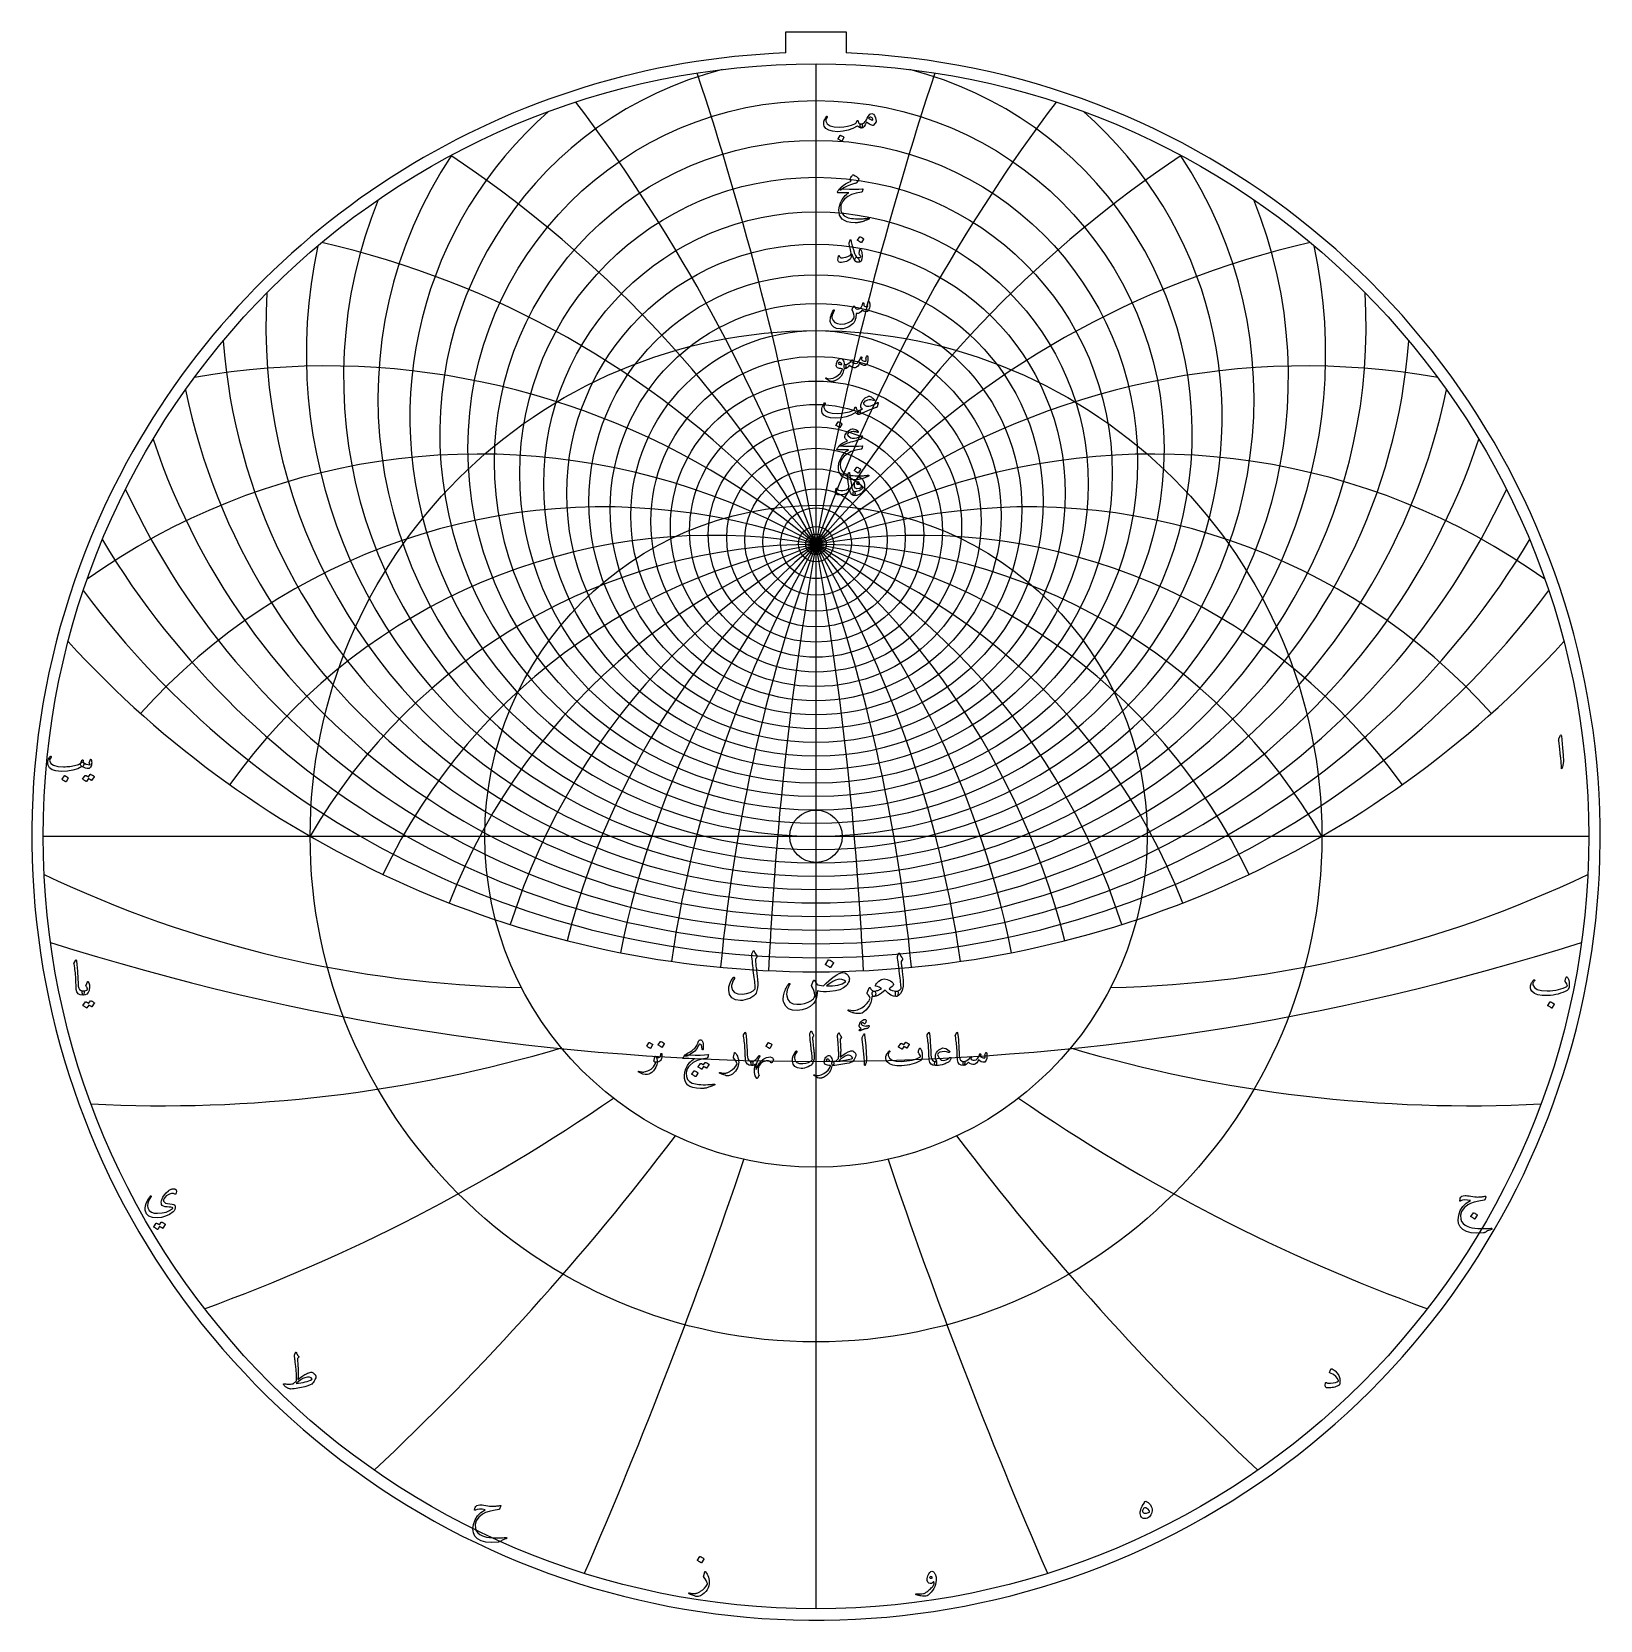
# Model space of a CAD drawing. Header units: millimetres. Extents: x -84 to 84, y -84 to 86.
import ezdxf

# ---------------------------------------------------------------- set-up
doc = ezdxf.new("R2010")
doc.units = ezdxf.units.MM
for name, color, linetype in [('CUT_INNER', 6, 'Continuous'), ('CUT_OUTER', 1, 'Continuous'), ('ENGRAVE', 7, 'Continuous'), ('ENGRAVE_FINE', 8, 'Continuous'), ('TEXT', 5, 'Continuous')]:
    doc.layers.add(name, color=color, linetype=linetype)

msp = doc.modelspace()

# ---------------------------------------------------------------- linework, layer by layer
at = {"layer": 'CUT_INNER'}
msp.add_circle((0, 0), 2.795, dxfattribs=at)
at = {"layer": 'CUT_OUTER'}
for points in [[(-3.2025, 85.7685), (3.2025, 85.7685), (3.2025, 83.5108)], [(-3.2025, 83.5108), (-3.2025, 85.7685)]]:
    msp.add_lwpolyline(points, dxfattribs=at)
for centre, radius, start, end in [((-0.0002, -0.0002), 83.5724, 151.523247, 87.803747), ((-0.0008, 0.0008), 83.5714, 92.195568, 151.523638)]:
    msp.add_arc(centre, radius, start, end, dxfattribs=at)
at = {"layer": 'ENGRAVE'}
for points in [[(0, -82.35), (0, 82.35)], [(-82.35, 0), (82.35, 0)], [(0, -82.35), (0, -35.2859)]]:
    msp.add_lwpolyline(points, dxfattribs=at)
for centre, radius in [((0, 0), 82.35), ((0, 38.6739), 31.5771), ((0, 0), 53.9054), ((0, 34.1747), 19.7308), ((0, 31.8457), 9.5174), ((0, 0), 35.2859), ((0, 31.1223), 1.098)]:
    msp.add_circle(centre, radius, dxfattribs=at)
for centre, radius, start, end in [((0, 46.6835), 46.6835, 146.229962, 33.770038), ((0, 61.5212), 68.618, 191.697587, 348.302413), ((0, -31.1223), 62.2446, 30, 150), ((0, -31.1223), 62.2446, 30, 150), ((0, 93.367), 107.8109, 222.338487, 317.661513), ((-28.9021, 107.8642), 123.9992, 244.518396, 268.848651), ((28.9021, 107.8642), 123.9992, 271.151349, 295.481604), ((-69.6043, 120.5581), 149.281, 267.063751, 286.527955), ((69.6043, 120.5581), 149.281, 253.472045, 272.936249), ((-130.9708, 130.9708), 192.9054, 289.948434, 304.546587), ((130.9708, 130.9708), 192.9054, 235.453413, 250.051566), ((-240.2472, 138.7068), 282.6023, 313.121174, 322.853276), ((240.2472, 138.7068), 282.6023, 217.146724, 226.878826), ((-535.4387, 143.4704), 556.9418, 336.504731, 341.370781), ((535.4387, 143.4704), 556.9418, 198.629219, 203.495269)]:
    msp.add_arc(centre, radius, start, end, dxfattribs=at)
at = {"layer": 'ENGRAVE_FINE'}
for centre, radius in [((0, 41.3377), 37.0952), ((0, 39.9301), 34.2644), ((0, 37.5527), 29.0149), ((0, 36.553), 26.5622), ((0, 35.663), 24.205), ((0, 34.873), 21.9315), ((0, 33.5609), 17.5934), ((0, 33.0258), 15.5109), ((0, 32.5643), 13.4753), ((0, 32.1721), 11.4797), ((0, 31.5824), 7.5822), ((0, 31.3799), 5.6683), ((0, 31.2364), 3.7702), ((0, 31.1508), 1.8825)]:
    msp.add_circle(centre, radius, dxfattribs=at)
for centre, radius, start, end in [((0, 42.9161), 40.091, 104.436571, 75.563429), ((-353.0069, -31.1223), 358.4526, 2.685823, 18.290137), ((-353.0069, -31.1223), 358.4526, 2.685823, 18.290137), ((353.0069, -31.1223), 358.4526, 161.709863, 177.314177), ((353.0069, -31.1223), 358.4526, 161.709863, 177.314177), ((-171.0157, -31.1223), 181.9911, 5.410047, 36.950622), ((-171.0157, -31.1223), 181.9911, 5.410047, 36.950622), ((171.0157, -31.1223), 181.9911, 143.049378, 174.589953), ((171.0157, -31.1223), 181.9911, 143.049378, 174.589953), ((0, 44.6886), 43.2771, 131.172626, 48.827374), ((-107.8109, -31.1223), 124.4893, 8.213211, 56.402398), ((-107.8109, -31.1223), 124.4893, 8.213211, 56.402398), ((107.8109, -31.1223), 124.4893, 123.597602, 171.786789), ((107.8109, -31.1223), 124.4893, 123.597602, 171.786789), ((0, 48.935), 50.3465, 157.921197, 22.078803), ((0, 51.4852), 54.3102, 167.806282, 12.193718), ((-74.1803, -31.1223), 96.8355, 11.140372, 77.171494), ((-74.1803, -31.1223), 96.8355, 11.140372, 77.171494), ((74.1803, -31.1223), 96.8355, 102.828506, 168.859628), ((74.1803, -31.1223), 96.8355, 102.828506, 168.859628), ((0, 54.3863), 58.6288, 176.527025, 3.472975), ((0, 57.704), 63.3696, 184.422486, 355.577514), ((-52.2295, -31.1223), 81.2546, 14.244026, 99.935714), ((-52.2295, -31.1223), 81.2546, 14.244026, 99.935714), ((52.2295, -31.1223), 81.2546, 80.064286, 165.755974), ((52.2295, -31.1223), 81.2546, 80.064286, 165.755974), ((-35.937, -31.1223), 71.8739, 17.587954, 125.482575), ((-35.937, -31.1223), 71.8739, 17.587954, 125.482575), ((0, 65.9453), 74.4831, 198.487195, 341.512805), ((35.937, -31.1223), 71.8739, 54.517425, 162.412046), ((35.937, -31.1223), 71.8739, 54.517425, 162.412046), ((0, 71.1167), 81.1075, 204.885451, 335.114549), ((-22.6552, -31.1223), 66.2394, 21.252599, 138.119191), ((-22.6552, -31.1223), 66.2394, 21.252599, 138.119191), ((22.6552, -31.1223), 66.2394, 41.880809, 158.747401), ((22.6552, -31.1223), 66.2394, 41.880809, 158.747401), ((0, 77.223), 88.6809, 210.960954, 329.039046), ((-10.9754, -31.1223), 63.2049, 25.342886, 144.580376), ((-10.9754, -31.1223), 63.2049, 25.342886, 144.580376), ((10.9754, -31.1223), 63.2049, 35.419624, 154.657114), ((10.9754, -31.1223), 63.2049, 35.419624, 154.657114), ((0, 84.5201), 97.4616, 216.765345, 323.234655), ((0, 244.4379), 268.4381, 252.309853, 287.690147)]:
    msp.add_arc(centre, radius, start, end, dxfattribs=at)
at = {"layer": 'TEXT'}
for points in [[(1.1104, 76.7399), (1.1277, 76.7588), (1.1457, 76.7667), (1.1643, 76.7637), (1.1834, 76.7497), (1.1981, 76.7314), (1.2029, 76.7107), (1.1981, 76.6876), (1.1834, 76.662), (1.1092, 76.547), (1.0617, 76.4404), (1.041, 76.3424), (1.0471, 76.2529), (1.1996, 75.9589), (1.4964, 75.7537), (1.9374, 75.6375), (2.5227, 75.6101), (2.9571, 75.642), (3.3738, 75.7087), (3.7729, 75.81), (4.1542, 75.9461), (4.2215, 75.986), (4.2772, 76.0472), (4.3214, 76.1296), (4.3539, 76.2334), (4.3649, 76.263), (4.3831, 76.2834), (4.4087, 76.2946), (4.4416, 76.2968), (4.465, 76.2867), (4.4818, 76.2663), (4.4918, 76.2356), (4.4952, 76.1945), (4.518, 76.0928), (4.5816, 76.0167), (4.686, 75.9662), (4.8312, 75.9412), (4.8836, 75.9297), (4.9189, 75.8998), (4.9371, 75.8517), (4.9383, 75.7854), (4.9207, 75.6618), (4.8969, 75.5735), (4.8671, 75.5206), (4.8312, 75.5029), (4.7244, 75.5169), (4.623, 75.5589), (4.5271, 75.6289), (4.4367, 75.7269), (4.4291, 75.7309), (4.416, 75.7282), (4.3975, 75.7187), (4.3734, 75.7026), (3.9193, 75.4469), (3.4237, 75.2643), (2.8868, 75.1547), (2.3085, 75.1182), (1.774, 75.1547), (1.3588, 75.2643), (1.0629, 75.4469), (0.8864, 75.7026), (0.8462, 75.8454), (0.8328, 75.9912), (0.8462, 76.14), (0.8864, 76.2919), (0.9405, 76.4331), (0.9959, 76.5549), (1.0526, 76.6571), (1.1104, 76.7399)], [(5.9611, 77.0516), (6.1136, 76.9975), (6.2399, 76.8446), (6.34, 76.5932), (6.414, 76.2432), (6.4167, 76.2179), (6.4152, 76.1957), (6.4094, 76.1765), (6.3994, 76.1604), (6.1315, 75.8244), (6.113, 75.804), (6.0914, 75.7915), (6.0667, 75.7869), (6.039, 75.7903), (5.857, 75.8524), (5.6859, 75.9315), (5.5258, 76.0277), (5.3767, 76.1409), (5.2564, 75.8618), (5.1246, 75.6624), (4.9813, 75.5428), (4.8263, 75.5029), (4.809, 75.5093), (4.791, 75.5285), (4.7725, 75.5604), (4.7533, 75.6052), (4.7238, 75.716), (4.7131, 75.8049), (4.7213, 75.8718), (4.7484, 75.9169), (4.7642, 75.9275), (4.7825, 75.9351), (4.8032, 75.9397), (4.8263, 75.9412), (4.9371, 75.9601), (5.0455, 76.0119), (5.1514, 76.0965), (5.2549, 76.214), (5.3003, 76.2821), (5.3681, 76.3942), (5.4585, 76.55), (5.5715, 76.7497), (5.6597, 76.8818), (5.7541, 76.9761), (5.8545, 77.0328), (5.9611, 77.0516)], [(5.6104, 76.5744), (5.7017, 76.4983), (5.8052, 76.4356), (5.9209, 76.3862), (6.0487, 76.3503), (6.0417, 76.4462), (6.0159, 76.5244), (5.9711, 76.585), (5.9075, 76.6279), (5.8341, 76.6501), (5.7602, 76.6486), (5.6856, 76.6234), (5.6104, 76.5744)], [(2.5861, 74.7188), (2.5921, 74.7249), (2.6007, 74.7286), (2.6116, 74.7298), (2.625, 74.7286), (2.7197, 74.6902), (2.8089, 74.6433), (2.8926, 74.5879), (2.9708, 74.524), (2.9784, 74.5143), (2.9818, 74.5045), (2.9808, 74.4948), (2.9757, 74.4851), (2.7468, 74.1149), (2.7382, 74.1061), (2.7273, 74.104), (2.7139, 74.1085), (2.6981, 74.1198), (2.6844, 74.1295), (2.6628, 74.1441), (2.6332, 74.1636), (2.5958, 74.188), (2.5498, 74.2172), (2.4947, 74.2513), (2.4305, 74.2902), (2.3572, 74.3341), (2.3474, 74.3414), (2.3425, 74.3487), (2.3425, 74.356), (2.3474, 74.3633)], [(4.1104, 69.5758), (3.6849, 69.4647), (3.3093, 69.3213), (2.9836, 69.1457), (2.7078, 68.9378), (2.6655, 68.9059), (2.6262, 68.8879), (2.59, 68.8839), (2.5568, 68.894), (2.5182, 68.9399), (2.524, 69.0048), (2.5742, 69.0885), (2.6688, 69.1911), (2.8926, 69.3767), (3.1498, 69.5442), (3.4405, 69.6933), (3.7646, 69.8242), (3.6721, 69.9606), (3.6548, 69.9946), (3.6465, 70.0287), (3.6474, 70.0628), (3.6575, 70.0969), (3.7229, 70.2269), (3.7829, 70.3343), (3.8374, 70.4193), (3.8864, 70.4817), (3.9177, 70.5112), (3.9485, 70.5267), (3.9786, 70.5282), (4.0081, 70.5157), (4.1795, 70.419), (4.3235, 70.3282), (4.4401, 70.2436), (4.5292, 70.1651), (4.5466, 70.1398), (4.5548, 70.1079), (4.5539, 70.0692), (4.5439, 70.0239), (4.5125, 69.9529), (4.4623, 69.8668), (4.3932, 69.7654), (4.3052, 69.6489), (4.2821, 69.6315), (4.2419, 69.6136), (4.1847, 69.595), (4.1104, 69.5758)], [(2.9611, 69.0109), (3.586, 68.989), (4.1262, 68.9865), (4.5819, 69.0036), (4.953, 69.0401), (4.9644, 69.0415), (4.9743, 69.0407), (4.9826, 69.0378), (4.9895, 69.0328), (4.9945, 69.0259), (4.9974, 69.0176), (4.9982, 69.0077), (4.9968, 68.9963), (4.9872, 68.9518), (4.9779, 68.911), (4.9689, 68.8739), (4.9603, 68.8404), (4.9519, 68.8106), (4.9438, 68.7844), (4.9361, 68.7619), (4.9286, 68.743), (4.9128, 68.7129), (4.8945, 68.6907), (4.8738, 68.6764), (4.8507, 68.67), (4.2882, 68.568), (3.7987, 68.4082), (3.3823, 68.1906), (3.039, 67.9151), (2.8655, 67.7169), (2.7395, 67.5072), (2.6609, 67.2859), (2.6299, 67.0531), (2.6597, 66.6875), (2.7784, 66.3895), (2.986, 66.1591), (3.2825, 65.9962), (3.4362, 65.9469), (3.6051, 65.9061), (3.7893, 65.8739), (3.9887, 65.8501), (4.2029, 65.8346), (4.4318, 65.827), (4.6754, 65.8273), (4.9335, 65.8355), (5.0252, 65.8407), (5.1155, 65.8465), (5.2042, 65.8529), (5.2914, 65.8599), (5.3765, 65.8675), (5.4588, 65.8757), (5.5384, 65.8845), (5.6153, 65.894), (5.6387, 65.8952), (5.6555, 65.8891), (5.6655, 65.8757), (5.6689, 65.855), (5.667, 65.831), (5.6616, 65.8124), (5.6524, 65.7993), (5.6396, 65.7917), (5.5021, 65.7336), (5.3718, 65.6809), (5.2488, 65.6337), (5.1331, 65.592), (5.0251, 65.5555), (4.925, 65.5238), (4.8327, 65.497), (4.7484, 65.4751), (4.6691, 65.459), (4.592, 65.4447), (4.5169, 65.4322), (4.444, 65.4216), (4.3729, 65.4133), (4.3034, 65.4082), (4.2354, 65.406), (4.1689, 65.407), (3.7147, 65.4423), (3.3361, 65.519), (3.0329, 65.6371), (2.8052, 65.7966), (2.6381, 65.9959), (2.5215, 66.2288), (2.4555, 66.4951), (2.44, 66.7949), (2.4877, 67.1669), (2.6019, 67.5279), (2.7824, 67.8779), (3.0292, 68.217), (3.1257, 68.3196), (3.235, 68.4179), (3.3571, 68.512), (3.4919, 68.6018), (2.3133, 68.6115), (2.285, 68.6237), (2.2731, 68.6456), (2.2777, 68.6773), (2.2987, 68.7187), (2.3383, 68.7789), (2.3742, 68.8331), (2.4065, 68.8812), (2.4351, 68.9232), (2.46, 68.9588), (2.4813, 68.9877), (2.499, 69.01), (2.513, 69.0255), (2.5447, 69.0282), (2.6299, 69.0267), (2.7687, 69.0209), (2.9611, 69.0109)], [(3.733, 63.485), (3.761, 63.3573), (3.7914, 63.2275), (3.8243, 63.0955), (3.8596, 62.9614), (3.8973, 62.8246), (3.9375, 62.6844), (3.9801, 62.5409), (4.0252, 62.394), (4.1162, 62.1298), (4.1993, 61.9314), (4.2745, 61.7987), (4.3417, 61.7317), (4.4005, 61.6918), (4.4599, 61.6355), (4.5198, 61.5628), (4.5804, 61.4736), (4.6376, 61.3631), (4.6534, 61.28), (4.6279, 61.2243), (4.5609, 61.196), (4.3445, 61.2179), (4.153, 61.3616), (3.9865, 61.627), (3.845, 62.0142), (3.8419, 62.0206), (3.8377, 62.0251), (3.8322, 62.0279), (3.8255, 62.0288), (3.8206, 62.0279), (3.8158, 62.0251), (3.8109, 62.0206), (3.806, 62.0142), (3.7923, 61.9515), (3.7756, 61.8851), (3.7558, 61.8151), (3.733, 61.7414), (3.708, 61.6717), (3.6818, 61.6136), (3.6544, 61.567), (3.6258, 61.532), (3.523, 61.4422), (3.3945, 61.3628), (3.2405, 61.2937), (3.0609, 61.2349), (2.8783, 61.1914), (2.72, 61.1729), (2.5861, 61.1792), (2.4765, 61.2106), (2.3827, 61.2891), (2.3401, 61.4273), (2.3486, 61.6252), (2.4083, 61.8827), (2.4141, 61.8912), (2.4217, 61.8973), (2.4311, 61.9009), (2.4424, 61.9022), (2.4558, 61.9006), (2.4667, 61.8961), (2.4753, 61.8885), (2.4813, 61.8778), (2.5045, 61.8239), (2.53, 61.7792), (2.5581, 61.7436), (2.5885, 61.7171), (2.6835, 61.6818), (2.8125, 61.6733), (2.9757, 61.6915), (3.1729, 61.7366), (3.3832, 61.8041), (3.5467, 61.8802), (3.6633, 61.9649), (3.733, 62.058), (3.7445, 62.1524), (3.7257, 62.3137), (3.6764, 62.542), (3.5966, 62.8372), (3.5583, 62.9928), (3.5357, 63.1185), (3.529, 63.2144), (3.5382, 63.2804), (3.6307, 63.5434), (3.6407, 63.5711), (3.6514, 63.5909), (3.6627, 63.6028), (3.6745, 63.6067), (3.6891, 63.5991), (3.7038, 63.5763), (3.7184, 63.5382), (3.733, 63.485)], [(4.6729, 63.9038), (4.679, 63.9099), (4.6875, 63.9135), (4.6985, 63.9148), (4.7119, 63.9135), (4.8065, 63.8752), (4.8957, 63.8283), (4.9794, 63.7729), (5.0577, 63.709), (5.0653, 63.6992), (5.0686, 63.6895), (5.0677, 63.6798), (5.0625, 63.67), (4.8336, 63.2999), (4.8251, 63.2911), (4.8142, 63.2889), (4.8008, 63.2935), (4.7849, 63.3048), (4.7712, 63.3145), (4.7496, 63.3291), (4.7201, 63.3486), (4.6827, 63.3729), (4.6367, 63.4022), (4.5816, 63.4363), (4.5174, 63.4752), (4.444, 63.5191), (4.4343, 63.5264), (4.4294, 63.5337), (4.4294, 63.541), (4.4343, 63.5483)], [(4.7168, 61.9119), (4.6881, 61.9597), (4.6607, 62.0008), (4.6346, 62.0352), (4.6096, 62.0629), (4.5916, 62.0866), (4.5816, 62.114), (4.5795, 62.1451), (4.5853, 62.1798), (4.6875, 62.5499), (4.7018, 62.5822), (4.7204, 62.5913), (4.7432, 62.5773), (4.7703, 62.5401), (4.8111, 62.4613), (4.8458, 62.366), (4.8744, 62.2543), (4.8969, 62.1262), (4.91, 62.0032), (4.9152, 61.8827), (4.9125, 61.7646), (4.9018, 61.6489), (4.8845, 61.5482), (4.8616, 61.4602), (4.8333, 61.385), (4.7995, 61.3226), (4.7578, 61.2763), (4.7009, 61.2398), (4.6288, 61.213), (4.5414, 61.196), (4.4519, 61.1926), (4.3685, 61.2069), (4.2912, 61.2389), (4.22, 61.2885), (4.1649, 61.3515), (4.136, 61.4237), (4.1332, 61.5049), (4.1567, 61.5953), (4.1941, 61.6693), (4.2383, 61.7159), (4.2891, 61.7351), (4.3466, 61.7268), (4.4793, 61.6949), (4.595, 61.6915), (4.6936, 61.7168), (4.7752, 61.7707), (4.777, 61.785), (4.7679, 61.8133), (4.7478, 61.8556), (4.7168, 61.9119)], [(5.5569, 56.9818), (5.5654, 57.0031), (5.5763, 57.0183), (5.5897, 57.0274), (5.6056, 57.0305), (5.6259, 57.028), (5.6433, 57.0207), (5.6576, 57.0085), (5.6689, 56.9915), (5.6966, 56.9306), (5.7164, 56.8551), (5.7282, 56.765), (5.7322, 56.6603), (5.7215, 56.4893), (5.6896, 56.3267), (5.6363, 56.1727), (5.5617, 56.0272), (5.5362, 55.9922), (5.5082, 55.9651), (5.4777, 55.9459), (5.4448, 55.9347), (5.3258, 55.9271), (5.1977, 55.9481), (5.0604, 55.9977), (4.914, 56.0759), (4.7907, 55.907), (4.6449, 55.7947), (4.4766, 55.739), (4.2857, 55.7399), (4.2795, 55.6371), (4.2705, 55.5384), (4.2588, 55.4435), (4.2443, 55.3527), (4.2271, 55.2652), (4.2072, 55.1804), (4.1845, 55.0984), (4.1591, 55.0191), (4.1001, 54.876), (4.0203, 54.7439), (3.9199, 54.6228), (3.7987, 54.5126), (3.5153, 54.3239), (3.2155, 54.1912), (2.8993, 54.1144), (2.5666, 54.0938), (2.1919, 54.1446), (1.8957, 54.2776), (1.6781, 54.4928), (1.539, 54.7902), (1.5201, 54.8973), (1.5171, 55.024), (1.5298, 55.1701), (1.5585, 55.3356), (1.6044, 55.5171), (1.6692, 55.7058), (1.753, 55.9018), (1.8555, 56.1051), (1.8637, 56.1179), (1.8738, 56.127), (1.8857, 56.1325), (1.8994, 56.1343), (1.9131, 56.1331), (1.9249, 56.1295), (1.935, 56.1234), (1.9432, 56.1149), (1.9487, 56.1024), (1.9505, 56.0893), (1.9487, 56.0756), (1.9432, 56.0613), (1.8129, 55.7907), (1.7289, 55.5682), (1.6912, 55.3938), (1.6997, 55.2675), (1.8227, 54.9889), (2.0162, 54.7865), (2.2805, 54.6602), (2.6153, 54.61), (3.0834, 54.6398), (3.4797, 54.7585), (3.8042, 54.9661), (4.0568, 55.2626), (4.0559, 55.458), (4.024, 55.6644), (3.961, 55.8817), (3.8669, 56.11), (3.855, 56.1331), (3.8486, 56.1538), (3.8477, 56.1721), (3.8523, 56.1879), (3.8785, 56.2423), (3.9034, 56.2932), (3.9272, 56.3409), (3.9497, 56.3852), (3.971, 56.4255), (3.9911, 56.4613), (4.01, 56.4925), (4.0276, 56.5191), (4.0377, 56.5304), (4.0483, 56.5349), (4.0596, 56.5328), (4.0715, 56.524), (4.0775, 56.5173), (4.0861, 56.5069), (4.097, 56.4929), (4.1104, 56.4753), (4.1256, 56.454), (4.1421, 56.429), (4.1597, 56.4004), (4.1786, 56.3681), (4.217, 56.306), (4.2492, 56.261), (4.2754, 56.233), (4.2955, 56.222), (4.4221, 56.2114), (4.5487, 56.233), (4.6754, 56.2868), (4.802, 56.373), (4.8479, 56.4302), (4.8933, 56.524), (4.938, 56.6542), (4.9822, 56.821), (4.9864, 56.8369), (4.9944, 56.8503), (5.0059, 56.8612), (5.0211, 56.8697), (5.0354, 56.8752), (5.0491, 56.877), (5.0622, 56.8752), (5.0747, 56.8697), (5.0933, 56.8393), (5.1003, 56.7821), (5.0957, 56.6981), (5.0796, 56.5873), (5.1779, 56.527), (5.2829, 56.4874), (5.3946, 56.4686), (5.513, 56.4704), (5.5115, 56.506), (5.5069, 56.5349), (5.4993, 56.5571), (5.4887, 56.5727), (5.4765, 56.5873), (5.4692, 56.6019), (5.4668, 56.6165), (5.4692, 56.6311)], [(2.983, 49.7916), (2.8688, 49.3907), (2.6774, 49.0549), (2.4086, 48.7843), (2.0625, 48.5789), (2.0141, 48.558), (1.9663, 48.5393), (1.9191, 48.5227), (1.8726, 48.5083), (1.8269, 48.4962), (1.7825, 48.487), (1.7393, 48.4804), (1.6973, 48.4766), (1.5925, 48.4915), (1.4537, 48.546), (1.2809, 48.6401), (1.0739, 48.7737), (1.0517, 48.7929), (1.0386, 48.8114), (1.0346, 48.8294), (1.0398, 48.8467), (1.0513, 48.8601), (1.0666, 48.8662), (1.0854, 48.865), (1.108, 48.8565), (1.3232, 48.7868), (1.5645, 48.7871), (1.8321, 48.8574), (2.1258, 48.9977), (2.3657, 49.1606), (2.5641, 49.352), (2.7212, 49.5721), (2.8369, 49.8208), (2.836, 49.8296), (2.8332, 49.8366), (2.8287, 49.8418), (2.8223, 49.8451), (2.6545, 49.8549), (2.5118, 49.8743), (2.394, 49.9036), (2.3012, 49.9425), (2.2293, 50.0028), (2.1843, 50.0862), (2.166, 50.1927), (2.1745, 50.3224), (2.1773, 50.3396), (2.1806, 50.3571), (2.1846, 50.3749), (2.1891, 50.393), (2.1943, 50.4117), (2.2001, 50.4314), (2.2065, 50.4519), (2.2135, 50.4734), (2.2707, 50.6125), (2.3401, 50.7278), (2.4217, 50.8195), (2.5154, 50.8873), (2.6113, 50.9245), (2.6993, 50.9239), (2.7793, 50.8855), (2.8515, 50.8094), (2.9145, 50.7035), (2.9623, 50.5805), (2.9948, 50.4405), (3.0122, 50.2834), (3.0218, 50.2836), (3.0311, 50.284), (3.04, 50.2848), (3.0487, 50.2859), (3.0574, 50.2869), (3.0664, 50.2877), (3.0757, 50.2882), (3.0852, 50.2883), (3.1181, 50.2813), (3.1437, 50.2603), (3.162, 50.2253), (3.1729, 50.1763), (3.1775, 50.1224), (3.1766, 50.0679), (3.1702, 50.0128), (3.1583, 49.9571), (3.1428, 49.9081), (3.1254, 49.8731), (3.1062, 49.8521), (3.0852, 49.8451), (2.9927, 49.8451), (2.9921, 49.8363), (2.9903, 49.8244), (2.9872, 49.8095), (2.983, 49.7916)], [(5.4424, 51.2331), (5.4531, 51.2404), (5.4655, 51.238), (5.4798, 51.2258), (5.496, 51.2039), (5.5133, 51.1668), (5.5264, 51.1138), (5.5352, 51.045), (5.5398, 50.9604), (5.5413, 50.8642), (5.5362, 50.7705), (5.5243, 50.6791), (5.5057, 50.5903), (5.4515, 50.4174), (5.3913, 50.2932), (5.3249, 50.2177), (5.2525, 50.1909), (5.0811, 50.201), (4.9225, 50.2457), (4.7767, 50.3251), (4.6437, 50.4393), (4.5524, 50.2594), (4.444, 50.1191), (4.3186, 50.0183), (4.1762, 49.9571), (4.0267, 49.9437), (3.8754, 49.9815), (3.7223, 50.0704), (3.5674, 50.2104), (3.442, 50.0506), (3.319, 49.9364), (3.1985, 49.868), (3.0804, 49.8451), (3.0566, 49.8585), (3.0341, 49.8987), (3.0128, 49.9657), (2.9927, 50.0594), (2.9854, 50.1519), (2.9976, 50.2201), (3.0292, 50.264), (3.0804, 50.2834), (3.305, 50.3343), (3.5016, 50.4332), (3.6703, 50.5802), (3.8109, 50.7753), (3.8185, 50.786), (3.8267, 50.7936), (3.8356, 50.7982), (3.845, 50.7997), (3.8566, 50.7985), (3.8669, 50.7948), (3.876, 50.7887), (3.884, 50.7802), (3.8885, 50.754), (3.8779, 50.7096), (3.852, 50.6469), (3.8109, 50.5659), (3.8648, 50.5035), (3.9485, 50.4575), (4.062, 50.428), (4.2054, 50.4149), (4.3841, 50.4524), (4.5402, 50.5744), (4.6738, 50.7811), (4.7849, 51.0724), (4.7904, 51.0873), (4.7971, 51.098), (4.805, 51.1044), (4.8142, 51.1065), (4.8279, 51.1053), (4.8397, 51.1016), (4.8498, 51.0955), (4.858, 51.087), (4.8641, 51.0748), (4.8677, 51.0627), (4.8689, 51.0505), (4.8677, 51.0383), (4.819, 50.8338), (4.8759, 50.7832), (4.9444, 50.7388), (5.0245, 50.7004), (5.1161, 50.6682), (5.2053, 50.6472), (5.2732, 50.6426), (5.3197, 50.6545), (5.345, 50.6828), (5.3532, 50.726), (5.3487, 50.7875), (5.3313, 50.8672), (5.3012, 50.9653), (5.3063, 50.993), (5.3316, 51.0468), (5.377, 51.1269), (5.4424, 51.2331)], [(2.7492, 50.337), (2.6981, 50.4262), (2.6421, 50.4892), (2.5812, 50.526), (2.5154, 50.5367), (2.4762, 50.5263), (2.4412, 50.5099), (2.4104, 50.4874), (2.3839, 50.4588), (2.3754, 50.4435), (2.3742, 50.4271), (2.3803, 50.4095), (2.3937, 50.3906), (2.4439, 50.3464), (2.5167, 50.3163), (2.6119, 50.3002), (2.7297, 50.298), (2.7419, 50.3005), (2.7492, 50.3078), (2.7516, 50.32), (2.7492, 50.337)], [(0.8961, 46.1972), (0.9135, 46.2161), (0.9314, 46.224), (0.95, 46.221), (0.9692, 46.207), (0.9838, 46.1887), (0.9886, 46.168), (0.9838, 46.1449), (0.9692, 46.1193), (0.8949, 46.0043), (0.8474, 45.8977), (0.8267, 45.7997), (0.8328, 45.7102), (0.9853, 45.4162), (1.2821, 45.211), (1.7231, 45.0948), (2.3085, 45.0674), (2.7428, 45.0993), (3.1595, 45.166), (3.5586, 45.2673), (3.94, 45.4034), (4.0072, 45.4433), (4.0629, 45.5045), (4.1071, 45.5869), (4.1396, 45.6907), (4.1506, 45.7203), (4.1689, 45.7407), (4.1944, 45.7519), (4.2273, 45.754), (4.2507, 45.744), (4.2675, 45.7236), (4.2775, 45.6929), (4.2809, 45.6518), (4.3037, 45.5501), (4.3673, 45.474), (4.4717, 45.4235), (4.6169, 45.3985), (4.6693, 45.387), (4.7046, 45.3571), (4.7228, 45.309), (4.7241, 45.2427), (4.7064, 45.1191), (4.6827, 45.0308), (4.6528, 44.9779), (4.6169, 44.9602), (4.5101, 44.9742), (4.4087, 45.0162), (4.3128, 45.0862), (4.2224, 45.1842), (4.2148, 45.1882), (4.2017, 45.1855), (4.1832, 45.176), (4.1591, 45.1599), (3.705, 44.9042), (3.2094, 44.7216), (2.6725, 44.612), (2.0942, 44.5755), (1.5597, 44.612), (1.1445, 44.7216), (0.8486, 44.9042), (0.6721, 45.1599), (0.6319, 45.3026), (0.6185, 45.4484), (0.6319, 45.5973), (0.6721, 45.7492), (0.7263, 45.8904), (0.7817, 46.0122), (0.8383, 46.1144), (0.8961, 46.1972)], [(6.6283, 46.1826), (6.5309, 45.793), (6.5199, 45.7741), (6.5017, 45.7565), (6.4761, 45.74), (6.4432, 45.7248), (6.3703, 45.6991), (6.2929, 45.6706), (6.2108, 45.6394), (6.1242, 45.6055), (6.0331, 45.5691), (5.9373, 45.5306), (5.837, 45.49), (5.7322, 45.4472), (4.612, 44.9602), (4.5609, 44.9715), (4.5195, 45.0053), (4.4879, 45.0616), (4.4659, 45.1404), (4.4623, 45.2241), (4.4854, 45.295), (4.5353, 45.3532), (4.612, 45.3985), (4.6216, 45.4029), (4.6407, 45.4113), (4.6691, 45.4236), (4.707, 45.4399), (4.754, 45.4599), (4.8099, 45.4831), (4.8746, 45.5098), (4.9481, 45.5398), (4.8534, 45.6369), (4.7935, 45.7431), (4.7682, 45.8585), (4.7776, 45.9829), (4.8714, 46.2791), (5.0309, 46.5296), (5.2561, 46.7345), (5.5471, 46.8937), (5.6107, 46.9086), (5.6847, 46.9046), (5.769, 46.8818), (5.8637, 46.8401), (5.962, 46.7832), (6.0524, 46.7196), (6.1349, 46.6492), (6.2095, 46.5722), (6.2305, 46.5439), (6.2399, 46.5174), (6.2378, 46.4928), (6.2241, 46.47), (6.2034, 46.4523), (6.1802, 46.4432), (6.1547, 46.4426), (6.1267, 46.4505), (5.9809, 46.4964), (5.8259, 46.5174), (5.6619, 46.5135), (5.4887, 46.4846), (5.3319, 46.4377), (5.2074, 46.375), (5.1152, 46.2965), (5.0552, 46.2021), (5.0491, 46.1601), (5.065, 46.112), (5.1027, 46.0578), (5.1624, 45.9976), (5.2306, 45.9428), (5.2987, 45.9002), (5.3669, 45.8697), (5.4351, 45.8515), (5.6393, 45.8463), (5.8576, 45.8892), (6.0898, 45.9802), (6.3361, 46.1193), (6.3626, 46.1361), (6.3884, 46.1522), (6.4137, 46.1677), (6.4384, 46.1826), (6.4621, 46.1966), (6.4846, 46.2094), (6.5059, 46.221), (6.526, 46.2313), (6.5817, 46.2575), (6.6173, 46.2581), (6.6329, 46.2332), (6.6283, 46.1826)], [(2.3718, 44.1761), (2.3779, 44.1822), (2.3864, 44.1859), (2.3973, 44.1871), (2.4107, 44.1859), (2.5054, 44.1475), (2.5946, 44.1006), (2.6783, 44.0452), (2.7565, 43.9813), (2.7641, 43.9716), (2.7675, 43.9618), (2.7666, 43.9521), (2.7614, 43.9423), (2.5325, 43.5722), (2.524, 43.5634), (2.513, 43.5613), (2.4996, 43.5658), (2.4838, 43.5771), (2.4701, 43.5868), (2.4485, 43.6014), (2.4189, 43.6209), (2.3815, 43.6453), (2.3355, 43.6745), (2.2805, 43.7086), (2.2162, 43.7475), (2.1429, 43.7914), (2.1331, 43.7987), (2.1283, 43.806), (2.1283, 43.8133), (2.1331, 43.8206)], [(4.9408, 42.6744), (4.9447, 42.64), (4.9225, 42.5757), (4.8741, 42.4817), (4.7995, 42.3578), (4.7837, 42.3377), (4.7655, 42.3213), (4.7448, 42.3085), (4.7216, 42.2994), (4.4099, 42.2135), (4.1323, 42.1362), (3.8888, 42.0674), (3.6794, 42.0071), (3.5041, 41.9557), (3.3628, 41.9134), (3.2557, 41.8802), (3.1827, 41.8562), (2.5934, 41.5932), (2.552, 41.5901), (2.5203, 41.5956), (2.4984, 41.6096), (2.4862, 41.6321), (2.4859, 41.6404), (2.4899, 41.6504), (2.4981, 41.6623), (2.5106, 41.676), (2.6305, 41.7886), (2.8101, 41.9073), (3.0493, 42.0321), (3.3482, 42.163), (3.267, 42.2324), (3.1985, 42.2994), (3.1428, 42.3639), (3.0999, 42.426), (3.0734, 42.4939), (3.067, 42.5757), (3.0807, 42.6716), (3.1145, 42.7815), (3.1693, 42.8959), (3.246, 43.0104), (3.3446, 43.1248), (3.4651, 43.2393), (3.5963, 43.3382), (3.722, 43.4061), (3.8423, 43.4429), (3.957, 43.4487), (4.1125, 43.4174), (4.2529, 43.3525), (4.378, 43.2542), (4.4879, 43.1224), (4.4976, 43.106), (4.5025, 43.0908), (4.5025, 43.0768), (4.4976, 43.064), (4.4869, 43.0521), (4.4745, 43.0457), (4.4602, 43.0448), (4.444, 43.0494), (4.3723, 43.0722), (4.3034, 43.092), (4.2372, 43.1087), (4.1737, 43.1224), (4.1133, 43.1328), (4.0562, 43.1395), (4.0025, 43.1425), (3.9521, 43.1419), (3.7424, 43.1172), (3.5662, 43.0579), (3.4234, 42.9638), (3.3141, 42.8351), (3.4304, 42.682), (3.5601, 42.5684), (3.7031, 42.4945), (3.8596, 42.4601), (4.0925, 42.4576), (4.343, 42.4942), (4.6111, 42.5696), (4.8969, 42.6841), (4.9088, 42.6871), (4.9201, 42.6865), (4.9307, 42.6823), (4.9408, 42.6744)], [(2.9197, 41.6078), (3.5446, 41.5859), (4.0848, 41.5834), (4.5405, 41.6005), (4.9116, 41.637), (4.923, 41.6384), (4.9329, 41.6376), (4.9412, 41.6347), (4.9481, 41.6297), (4.9531, 41.6229), (4.956, 41.6145), (4.9568, 41.6046), (4.9554, 41.5932), (4.9458, 41.5487), (4.9365, 41.508), (4.9275, 41.4708), (4.9189, 41.4373), (4.9105, 41.4075), (4.9024, 41.3813), (4.8947, 41.3588), (4.8872, 41.3399), (4.8714, 41.3098), (4.8531, 41.2876), (4.8324, 41.2733), (4.8093, 41.2669), (4.2468, 41.1649), (3.7573, 41.0051), (3.3409, 40.7875), (2.9976, 40.512), (2.8241, 40.3138), (2.6981, 40.1041), (2.6195, 39.8828), (2.5885, 39.65), (2.6183, 39.2844), (2.737, 38.9864), (2.9446, 38.756), (3.2411, 38.5932), (3.3948, 38.5439), (3.5637, 38.5031), (3.7479, 38.4708), (3.9473, 38.4471), (4.1616, 38.4315), (4.3905, 38.4239), (4.634, 38.4242), (4.8921, 38.4324), (4.9838, 38.4376), (5.0741, 38.4434), (5.1628, 38.4498), (5.25, 38.4568), (5.3351, 38.4644), (5.4174, 38.4726), (5.497, 38.4815), (5.5739, 38.4909), (5.5973, 38.4921), (5.6141, 38.486), (5.6241, 38.4726), (5.6275, 38.4519), (5.6256, 38.4279), (5.6202, 38.4093), (5.611, 38.3962), (5.5983, 38.3886), (5.4607, 38.3305), (5.3304, 38.2778), (5.2074, 38.2306), (5.0918, 38.1889), (4.9837, 38.1524), (4.8836, 38.1208), (4.7913, 38.094), (4.707, 38.0721), (4.6277, 38.0559), (4.5506, 38.0416), (4.4755, 38.0291), (4.4026, 38.0185), (4.3316, 38.0103), (4.262, 38.0051), (4.194, 38.003), (4.1275, 38.0039), (3.6733, 38.0392), (3.2947, 38.1159), (2.9915, 38.234), (2.7638, 38.3935), (2.5967, 38.5929), (2.4801, 38.8257), (2.4141, 39.092), (2.3986, 39.3919), (2.4463, 39.7638), (2.5605, 40.1248), (2.741, 40.4749), (2.9878, 40.814), (3.0843, 40.9165), (3.1936, 41.0148), (3.3157, 41.1089), (3.4505, 41.1987), (2.2719, 41.2084), (2.2436, 41.2206), (2.2318, 41.2425), (2.2363, 41.2742), (2.2573, 41.3156), (2.2969, 41.3758), (2.3328, 41.43), (2.3651, 41.4781), (2.3937, 41.5201), (2.4186, 41.5557), (2.44, 41.5847), (2.4576, 41.6069), (2.4716, 41.6224), (2.5033, 41.6251), (2.5885, 41.6236), (2.7273, 41.6178), (2.9197, 41.6078)], [(4.3539, 39.3346), (4.36, 39.3406), (4.3685, 39.3443), (4.3795, 39.3455), (4.3929, 39.3443), (4.4875, 39.3059), (4.5767, 39.2591), (4.6604, 39.2037), (4.7387, 39.1397), (4.7463, 39.13), (4.7496, 39.1203), (4.7487, 39.1105), (4.7435, 39.1008), (4.5146, 38.7307), (4.5061, 38.7218), (4.4952, 38.7197), (4.4818, 38.7243), (4.4659, 38.7355), (4.4522, 38.7453), (4.4306, 38.7599), (4.4011, 38.7794), (4.3637, 38.8037), (4.3177, 38.8329), (4.2626, 38.867), (4.1984, 38.906), (4.125, 38.9498), (4.1153, 38.9571), (4.1104, 38.9644), (4.1104, 38.9717), (4.1153, 38.979)], [(4.052, 36.7534), (4.0873, 36.7363), (4.1153, 36.7095), (4.136, 36.673), (4.1494, 36.6267), (4.1582, 36.5695), (4.1603, 36.5147), (4.1558, 36.4624), (4.1445, 36.4125), (4.1278, 36.3698), (4.1068, 36.3394), (4.0815, 36.3211), (4.052, 36.3151), (3.9062, 36.3555), (3.7853, 36.4575), (3.6895, 36.621), (3.6185, 36.8459), (3.6094, 36.8847), (3.6015, 36.9183), (3.5948, 36.9468), (3.5893, 36.9701), (3.585, 36.9882), (3.582, 37.0011), (3.5802, 37.0089), (3.5796, 37.0115), (3.5723, 37.0258), (3.565, 37.0297), (3.5577, 37.0234), (3.5503, 37.0066), (3.4676, 36.8197), (3.375, 36.673), (3.2727, 36.5665), (3.1607, 36.5001), (2.9982, 36.449), (2.8076, 36.4173), (2.5891, 36.4051), (2.3425, 36.4125), (2.1779, 36.4633), (2.0881, 36.5866), (2.0732, 36.7823), (2.1331, 37.0504), (2.1468, 37.0827), (2.1636, 37.1065), (2.1834, 37.1217), (2.2062, 37.1284), (2.2287, 37.1262), (2.2476, 37.115), (2.2628, 37.0946), (2.2744, 37.0651), (2.299, 37.002), (2.3292, 36.9543), (2.3648, 36.9217), (2.4059, 36.9043), (2.6363, 36.869), (2.8551, 36.8654), (3.0624, 36.8934), (3.2581, 36.953), (3.3431, 36.9975), (3.4128, 37.0578), (3.4673, 37.1338), (3.5065, 37.2258), (3.5041, 37.2693), (3.4919, 37.3707), (3.47, 37.5299), (3.4383, 37.7469), (3.4222, 37.863), (3.4079, 37.9679), (3.3954, 38.0615), (3.3848, 38.1438), (3.3756, 38.2143), (3.3677, 38.2722), (3.361, 38.3178), (3.3555, 38.3508), (3.351, 38.4013), (3.3519, 38.4457), (3.3583, 38.4841), (3.3702, 38.5164), (3.389, 38.5564), (3.4067, 38.5937), (3.4231, 38.6282), (3.4383, 38.66), (3.452, 38.6891), (3.4639, 38.7154), (3.4739, 38.739), (3.4822, 38.7599), (3.4907, 38.7766), (3.5016, 38.7879), (3.515, 38.7937), (3.5309, 38.794), (3.5482, 38.7873), (3.5613, 38.7769), (3.5701, 38.7629), (3.5747, 38.7453), (3.6044, 38.4961), (3.635, 38.2601), (3.6665, 38.0371), (3.6989, 37.8272), (3.7319, 37.6305), (3.7652, 37.4468), (3.7989, 37.2761), (3.8328, 37.1186), (3.8739, 36.9716), (3.9241, 36.8617), (3.9835, 36.789), (4.052, 36.7534)], [(4.612, 38.3069), (4.6455, 38.3021), (4.6827, 38.2875), (4.7234, 38.2631), (4.7679, 38.229), (4.9581, 38.0263), (5.0905, 37.798), (5.1651, 37.5442), (5.1819, 37.2647), (5.1669, 37.1192), (5.1368, 36.9896), (5.0914, 36.8757), (5.0309, 36.7777), (4.8345, 36.5753), (4.606, 36.4307), (4.3451, 36.344), (4.052, 36.3151), (4.0224, 36.3221), (3.9972, 36.3431), (3.9762, 36.3781), (3.9594, 36.4271), (3.9532, 36.4542), (3.9491, 36.4819), (3.9471, 36.5102), (3.9473, 36.5391), (3.9489, 36.5677), (3.9515, 36.5951), (3.955, 36.6213), (3.9594, 36.6462), (3.9725, 36.6894), (3.9923, 36.7217), (4.0188, 36.743), (4.052, 36.7534), (4.3375, 36.7917), (4.5853, 36.8629), (4.7953, 36.967), (4.9676, 37.104), (4.9593, 37.1725), (4.9493, 37.227), (4.9374, 37.2675), (4.9237, 37.294), (4.9073, 37.3168), (4.8921, 37.3317), (4.8781, 37.3387), (4.8653, 37.3378), (4.8565, 37.3347), (4.8495, 37.3305), (4.8443, 37.325), (4.8409, 37.3183), (4.7941, 37.2221), (4.7362, 37.1478), (4.6674, 37.0955), (4.5877, 37.0651), (4.3561, 37.0471), (4.1969, 37.1101), (4.1101, 37.2541), (4.0958, 37.479), (4.1153, 37.6081), (4.1542, 37.742), (4.2127, 37.8808), (4.2906, 38.0245), (4.3728, 38.1481), (4.4538, 38.2363), (4.5335, 38.2893), (4.612, 38.3069)], [(4.4513, 37.781), (4.4029, 37.7673), (4.3649, 37.7311), (4.3372, 37.6723), (4.3198, 37.591), (4.3201, 37.5782), (4.3211, 37.5691), (4.3226, 37.5636), (4.3247, 37.5618), (4.3737, 37.5499), (4.4233, 37.5435), (4.4735, 37.5426), (4.5244, 37.5472), (4.5691, 37.5566), (4.606, 37.5703), (4.6349, 37.5883), (4.6559, 37.6105), (4.6011, 37.6887), (4.5487, 37.7432), (4.4988, 37.774), (4.4513, 37.781)], [(79.2952, 10.6934), (79.3448, 10.7895), (79.3848, 10.8233), (79.415, 10.7947), (79.4354, 10.7038), (79.5549, 9.4311), (79.626, 8.6499), (79.6419, 8.0259), (79.6026, 7.559), (79.5082, 7.2492), (79.4909, 7.2239), (79.4757, 7.2103), (79.4624, 7.2083), (79.451, 7.2181), (79.4419, 7.2333), (79.4354, 7.2531), (79.4315, 7.2775), (79.4302, 7.3064), (79.4302, 7.5314), (79.4198, 7.77), (79.3991, 8.0223), (79.3679, 8.2882), (79.3611, 8.3577), (79.3406, 8.5453), (79.3065, 8.8512), (79.2588, 9.2752), (79.1445, 10.2155), (79.1419, 10.2655), (79.1445, 10.3116), (79.1523, 10.3538), (79.1653, 10.3921)], [(-78.1263, 7.8986), (-78.1213, 7.896), (-78.1166, 7.8934), (-78.1122, 7.8908), (-78.1081, 7.8882), (-78.1041, 7.8853), (-78.0997, 7.8817), (-78.095, 7.8775), (-78.09, 7.8726), (-78.0481, 7.8233), (-78.0315, 7.7531), (-78.0403, 7.6622), (-78.0744, 7.5505), (-78.1059, 7.4827), (-78.138, 7.4401), (-78.1708, 7.4229), (-78.2042, 7.4311), (-78.2211, 7.4392), (-78.2354, 7.4427), (-78.2471, 7.4418), (-78.2562, 7.4363), (-78.6822, 7.2031), (-79.1913, 7.0388), (-79.7835, 6.9434), (-80.4588, 6.9168), (-81.0049, 6.9635), (-81.4173, 7.0882), (-81.6958, 7.2908), (-81.8406, 7.5713), (-81.863, 7.7038), (-81.8679, 7.8363), (-81.8552, 7.9687), (-81.8251, 8.1012), (-81.7838, 8.2184), (-81.7328, 8.3259), (-81.6721, 8.4236), (-81.6017, 8.5116), (-81.5884, 8.5226), (-81.5744, 8.5298), (-81.5598, 8.533), (-81.5445, 8.5324), (-81.5302, 8.5262), (-81.5186, 8.5181), (-81.5095, 8.508), (-81.503, 8.496), (-81.5, 8.4843), (-81.5017, 8.47), (-81.5078, 8.4531), (-81.5186, 8.4337), (-81.5939, 8.3233), (-81.6432, 8.2155), (-81.6666, 8.1103), (-81.664, 8.0077), (-81.5406, 7.7505), (-81.2536, 7.5661), (-80.803, 7.4544), (-80.1887, 7.4155), (-80.02, 7.4181), (-79.8517, 7.4259), (-79.6836, 7.4388), (-79.5159, 7.457), (-79.3495, 7.4804), (-79.1854, 7.509), (-79.0236, 7.5427), (-78.864, 7.5817), (-78.7091, 7.6259), (-78.5822, 7.67), (-78.4831, 7.7142), (-78.412, 7.7583), (-78.3846, 7.7817), (-78.3594, 7.8103), (-78.3366, 7.844), (-78.3159, 7.883), (-78.2966, 7.9265), (-78.2776, 7.9739), (-78.259, 8.0252), (-78.2406, 8.0804), (-78.2335, 8.0973), (-78.2224, 8.1116), (-78.2075, 8.1233), (-78.1887, 8.1324), (-78.1685, 8.1372), (-78.1497, 8.1363), (-78.1322, 8.1294), (-78.1159, 8.1168), (-78.1029, 8.0992), (-78.0952, 8.0778), (-78.0926, 8.0525), (-78.0952, 8.0233)], [(-78.2822, 7.483), (-78.3387, 7.5366), (-78.3679, 7.6038), (-78.3698, 7.6846), (-78.3445, 7.7791), (-78.2896, 7.8639), (-78.2393, 7.9155), (-78.1935, 7.934), (-78.1523, 7.9194), (-77.9575, 7.7905), (-77.7627, 7.6999), (-77.5679, 7.6476), (-77.3731, 7.6337), (-77.3663, 7.635), (-77.3614, 7.6389), (-77.3585, 7.6453), (-77.3575, 7.6544), (-77.3624, 7.6716), (-77.377, 7.6973), (-77.4013, 7.7314), (-77.4354, 7.7739), (-77.4419, 7.7869), (-77.4458, 7.7999), (-77.4471, 7.8129), (-77.4458, 7.8259), (-77.3211, 8.1843), (-77.3153, 8.1979), (-77.3081, 8.2077), (-77.2997, 8.2135), (-77.29, 8.2155), (-77.2802, 8.2139), (-77.2718, 8.209), (-77.2646, 8.2009), (-77.2588, 8.1895), (-77.2198, 8.0729), (-77.1964, 7.957), (-77.1887, 7.8418), (-77.1964, 7.7272), (-77.2218, 7.5846), (-77.2562, 7.4687), (-77.2997, 7.3794), (-77.3523, 7.3168), (-77.3922, 7.2824), (-77.4289, 7.257), (-77.4624, 7.2408), (-77.4926, 7.2337), (-77.6666, 7.2298), (-77.8562, 7.27), (-78.0614, 7.3544), (-78.2822, 7.483)], [(-80.0952, 6.4544), (-80.0887, 6.4609), (-80.0796, 6.4648), (-80.0679, 6.4661), (-80.0536, 6.4648), (-79.9526, 6.4239), (-79.8575, 6.3739), (-79.7682, 6.3148), (-79.6848, 6.2466), (-79.6767, 6.2362), (-79.6731, 6.2259), (-79.6741, 6.2155), (-79.6796, 6.2051), (-79.9237, 5.8103), (-79.9328, 5.8009), (-79.9445, 5.7986), (-79.9588, 5.8034), (-79.9757, 5.8155), (-79.9903, 5.8259), (-80.0134, 5.8414), (-80.0448, 5.8622), (-80.0848, 5.8882), (-80.1338, 5.9194), (-80.1926, 5.9557), (-80.2611, 5.9973), (-80.3393, 6.044), (-80.3497, 6.0518), (-80.3549, 6.0596), (-80.3549, 6.0674), (-80.3497, 6.0752)], [(-77.3575, 6.5999), (-77.351, 6.6064), (-77.3419, 6.6103), (-77.3302, 6.6116), (-77.3159, 6.6103), (-77.2648, 6.5911), (-77.2153, 6.57), (-77.1674, 6.547), (-77.1211, 6.522), (-77.0762, 6.4947), (-77.0322, 6.4648), (-76.9891, 6.4323), (-76.9471, 6.3973), (-76.939, 6.3866), (-76.9354, 6.3752), (-76.9364, 6.3632), (-76.9419, 6.3505), (-77.1913, 5.9557), (-77.1981, 5.9505), (-77.2081, 5.9505), (-77.2214, 5.9557), (-77.238, 5.9661), (-77.2494, 5.9757), (-77.2679, 5.9888), (-77.2935, 6.0056), (-77.3263, 6.0259), (-77.3666, 6.05), (-77.4146, 6.0785), (-77.4705, 6.1111), (-77.5341, 6.1479), (-77.7315, 5.8414), (-77.7406, 5.832), (-77.7523, 5.8297), (-77.7666, 5.8346), (-77.7835, 5.8466), (-77.7981, 5.857), (-77.8211, 5.8726), (-77.8526, 5.8934), (-77.8926, 5.9194), (-77.9416, 5.9505), (-78.0004, 5.9869), (-78.0689, 6.0285), (-78.1471, 6.0752), (-78.1552, 6.083), (-78.1588, 6.0908), (-78.1578, 6.0986), (-78.1523, 6.1064), (-77.8978, 6.4856), (-77.8913, 6.4921), (-77.8822, 6.496), (-77.8705, 6.4973), (-77.8562, 6.496), (-77.8127, 6.4819), (-77.7705, 6.4655), (-77.7296, 6.4468), (-77.69, 6.4259), (-77.6516, 6.403), (-77.6146, 6.3785), (-77.5789, 6.3523), (-77.5445, 6.3246)], [(-78.8883, -13.209), (-78.8782, -13.1934), (-78.8688, -13.183), (-78.8601, -13.1778), (-78.8519, -13.1778), (-78.8396, -13.1846), (-78.8286, -13.2051), (-78.8188, -13.2392), (-78.8104, -13.2869), (-78.7675, -13.6749), (-78.7325, -14.0337), (-78.7052, -14.3632), (-78.6857, -14.6635), (-78.6732, -14.9203), (-78.6617, -15.1505), (-78.6511, -15.3541), (-78.6416, -15.5311), (-78.6333, -15.6814), (-78.6266, -15.8051), (-78.6216, -15.9022), (-78.6182, -15.9726), (-78.5721, -16.1837), (-78.4701, -16.3389), (-78.3123, -16.4382), (-78.0987, -16.4817), (-78.0393, -16.4973), (-78.0013, -16.5337), (-77.9847, -16.5908), (-77.9896, -16.6687), (-78.014, -16.7915), (-78.0403, -16.8791), (-78.0685, -16.9317), (-78.0987, -16.9493), (-78.3993, -16.9096), (-78.6208, -16.7908), (-78.763, -16.5928), (-78.826, -16.3155), (-78.8359, -16.1829), (-78.8448, -16.0499), (-78.8528, -15.9166), (-78.8597, -15.783), (-78.8661, -15.6491), (-78.8721, -15.5148), (-78.8778, -15.3803), (-78.8831, -15.2454), (-78.8929, -14.988), (-78.9065, -14.7564), (-78.924, -14.5504), (-78.9455, -14.37), (-78.9708, -14.1968), (-79, -14.0122), (-79.0331, -13.8163), (-79.0701, -13.609), (-79.075, -13.5716), (-79.074, -13.5375), (-79.0672, -13.5067), (-79.0545, -13.4791)], [(-6.7046, -12.2553), (-6.6932, -12.2354), (-6.6786, -12.2212), (-6.6608, -12.2127), (-6.6397, -12.2098), (-6.6185, -12.2135), (-6.6007, -12.2244), (-6.5861, -12.2427), (-6.5747, -12.2683), (-6.5142, -12.4172), (-6.4497, -12.5459), (-6.3811, -12.6542), (-6.3085, -12.7423), (-6.287, -12.7739), (-6.2809, -12.8105), (-6.2902, -12.8519), (-6.315, -12.8981), (-6.3308, -12.9205), (-6.3458, -12.942), (-6.36, -12.9627), (-6.3734, -12.9825), (-6.386, -13.0012), (-6.3978, -13.0183), (-6.4087, -13.0337), (-6.4189, -13.0475), (-6.4359, -13.0726), (-6.4481, -13.1027), (-6.4554, -13.1376), (-6.4578, -13.1774), (-6.4501, -13.2896), (-6.44, -13.4119), (-6.4274, -13.5444), (-6.4124, -13.6871), (-6.3953, -13.8399), (-6.3767, -14.0028), (-6.3564, -14.1759), (-6.3345, -14.3592), (-6.3099, -14.542), (-6.2882, -14.7139), (-6.2693, -14.8748), (-6.2533, -15.0248), (-6.2397, -15.1642), (-6.2281, -15.2934), (-6.2186, -15.4126), (-6.2111, -15.5215), (-6.2026, -15.8442), (-6.2289, -16.1498), (-6.2902, -16.4383), (-6.3864, -16.7098), (-6.4802, -16.8693), (-6.625, -17.0167), (-6.8211, -17.1518), (-7.0682, -17.2748), (-7.3361, -17.3766), (-7.5877, -17.4485), (-7.8231, -17.4903), (-8.0423, -17.5021), (-8.591, -17.4266), (-8.9838, -17.2196), (-9.2208, -16.8811), (-9.302, -16.4111), (-9.2736, -16.0609), (-9.1819, -15.718), (-9.0268, -15.3823), (-8.8085, -15.054), (-8.7919, -15.0349), (-8.7744, -15.0231), (-8.7561, -15.0187), (-8.7371, -15.0215), (-8.7168, -15.0292), (-8.7014, -15.0394), (-8.6908, -15.052), (-8.6851, -15.067), (-8.6811, -15.0893), (-8.6819, -15.1108), (-8.6876, -15.1315), (-8.6981, -15.1514), (-8.8471, -15.4416), (-8.9497, -15.6887), (-9.0061, -15.8929), (-9.0163, -16.054), (-8.9079, -16.401), (-8.6738, -16.6433), (-8.3138, -16.7809), (-7.828, -16.8137), (-7.3901, -16.7663), (-7.0179, -16.6563), (-6.7115, -16.4838), (-6.4708, -16.2488), (-6.4759, -16.1354), (-6.4846, -16.0029), (-6.497, -15.8513), (-6.513, -15.6806), (-6.5331, -15.4905), (-6.5577, -15.2804), (-6.5867, -15.0505), (-6.6202, -14.8007), (-6.6518, -14.543), (-6.6819, -14.2894), (-6.7103, -14.0398), (-6.7371, -13.7942), (-6.7618, -13.5528), (-6.7841, -13.3153), (-6.804, -13.082), (-6.8215, -12.8527), (-6.8474, -12.6319), (-6.8462, -12.6067), (-6.8426, -12.5832), (-6.8365, -12.5613), (-6.828, -12.541)], [(1.3279, -13.1838), (1.336, -13.1757), (1.3474, -13.1709), (1.362, -13.1692), (1.3799, -13.1709), (1.5061, -13.222), (1.625, -13.2845), (1.7366, -13.3584), (1.8409, -13.4436), (1.8511, -13.4566), (1.8555, -13.4696), (1.8543, -13.4825), (1.8474, -13.4955), (1.5422, -13.989), (1.5309, -14.0008), (1.5162, -14.0037), (1.4984, -13.9976), (1.4773, -13.9826), (1.459, -13.9696), (1.4302, -13.9501), (1.3908, -13.9241), (1.3409, -13.8916), (1.2796, -13.8527), (1.2062, -13.8072), (1.1205, -13.7553), (1.0227, -13.6968), (1.0097, -13.6871), (1.0033, -13.6774), (1.0033, -13.6676), (1.0097, -13.6579)], [(8.6786, -12.8007), (8.7225, -12.6948), (8.7565, -12.6108), (8.7809, -12.5487), (8.7955, -12.5085), (8.8069, -12.4829), (8.8215, -12.4647), (8.8393, -12.4537), (8.8604, -12.4501), (8.8844, -12.4541), (8.9043, -12.4663), (8.9201, -12.4866), (8.9319, -12.515), (8.9859, -12.6542), (9.0504, -12.7796), (9.1255, -12.8912), (9.2111, -12.989), (9.235, -13.0203), (9.2419, -13.0556), (9.2318, -13.095), (9.2046, -13.1384), (9.0617, -13.3397), (9.0715, -13.4298), (9.0812, -13.5183), (9.091, -13.6051), (9.1007, -13.6903), (9.1104, -13.7739), (9.1202, -13.8559), (9.1299, -13.9363), (9.1397, -14.015), (9.2294, -14.7439), (9.2842, -15.3137), (9.304, -15.7244), (9.289, -15.9761), (9.1665, -16.4326), (9.0066, -16.7699), (8.8093, -16.9878), (8.5747, -17.0865), (8.5682, -17.0865), (8.5617, -17.0865), (8.5552, -17.0865), (8.5488, -17.0865), (8.5102, -17.0499), (8.4854, -16.9663), (8.4745, -16.8357), (8.4773, -16.6579), (8.4834, -16.5921), (8.5017, -16.5443), (8.5321, -16.5142), (8.5747, -16.502), (8.7395, -16.4692), (8.8767, -16.4095), (8.9863, -16.3231), (9.0682, -16.2098), (9.0628, -16.0739), (9.0528, -15.9193), (9.0384, -15.746), (9.0195, -15.554), (8.9966, -15.3442), (8.97, -15.1173), (8.9398, -14.8734), (8.9059, -14.6124), (8.8747, -14.3559), (8.8458, -14.1254), (8.8195, -13.9209), (8.7955, -13.7423), (8.7748, -13.5897), (8.7582, -13.4631), (8.7456, -13.3624), (8.7371, -13.2877), (8.6721, -12.9176), (8.6701, -12.8811), (8.6705, -12.8494), (8.6734, -12.8226), (8.6786, -12.8007)], [(2.8474, -14.5345), (3.0739, -14.5678), (3.2663, -14.6741), (3.4245, -14.8535), (3.5487, -15.1059), (3.5625, -15.2025), (3.552, -15.3105), (3.5171, -15.4298), (3.4578, -15.5605), (3.3896, -15.6863), (3.3279, -15.791), (3.2727, -15.8746), (3.224, -15.9371), (2.94, -16.1709), (2.5552, -16.3527), (2.0698, -16.4826), (1.4838, -16.5605), (1.1311, -16.5775), (0.7938, -16.5702), (0.472, -16.5386), (0.1656, -16.4826), (0.0933, -16.9586), (0, -17.3413), (-0.1144, -17.6307), (-0.25, -17.8267), (-0.6055, -18.1291), (-1.0097, -18.3543), (-1.4627, -18.5025), (-1.9643, -18.5735), (-2.4923, -18.5487), (-2.914, -18.3965), (-3.2293, -18.1169), (-3.4383, -17.7098), (-3.4562, -17.6467), (-3.4708, -17.5808), (-3.4822, -17.512), (-3.4903, -17.4404), (-3.4943, -17.3663), (-3.4935, -17.2902), (-3.4878, -17.2121), (-3.4773, -17.1319), (-3.4546, -16.9901), (-3.4253, -16.8503), (-3.3896, -16.7125), (-3.3474, -16.5767), (-3.2991, -16.4434), (-3.2452, -16.3129), (-3.1855, -16.1853), (-3.1202, -16.0605), (-3.0911, -16.0098), (-3.0625, -15.9615), (-3.0343, -15.9156), (-3.0065, -15.8722), (-2.9795, -15.8312), (-2.9538, -15.7926), (-2.9292, -15.7565), (-2.9059, -15.7228), (-2.8892, -15.7037), (-2.8718, -15.692), (-2.8535, -15.6875), (-2.8344, -15.6904), (-2.8141, -15.6981), (-2.7987, -15.7082), (-2.7882, -15.7208), (-2.7825, -15.7358), (-2.7809, -15.7529), (-2.7825, -15.7715), (-2.7874, -15.7918), (-2.7955, -15.8137), (-2.843, -15.8856), (-2.888, -15.9647), (-2.9306, -16.0512), (-2.9708, -16.1449), (-3.0552, -16.3848), (-3.1072, -16.6108), (-3.1266, -16.8231), (-3.1137, -17.0215), (-2.9923, -17.3986), (-2.7711, -17.6725), (-2.4501, -17.8434), (-2.0292, -17.9111), (-1.6226, -17.8921), (-1.2273, -17.8154), (-0.8433, -17.681), (-0.4708, -17.4891), (-0.3584, -17.4091), (-0.2614, -17.3121), (-0.1798, -17.1981), (-0.1136, -17.067), (-0.1059, -17.0487), (-0.1023, -17.0264), (-0.1027, -17), (-0.1071, -16.9696), (-0.1644, -16.679), (-0.2386, -16.4241), (-0.33, -16.205), (-0.4383, -16.0215), (-0.4598, -15.9878), (-0.4724, -15.9582), (-0.4761, -15.9326), (-0.4708, -15.9111), (-0.2695, -15.3787), (-0.2407, -15.3385), (-0.2127, -15.3218), (-0.1855, -15.3287), (-0.1591, -15.3592), (0.0812, -15.7683), (0.2098, -15.8292), (0.375, -15.8754), (0.5767, -15.9071), (0.8149, -15.9241), (1.0978, -15.6486), (1.3815, -15.3933), (1.666, -15.1583), (1.9513, -14.9436), (2.224, -14.7646), (2.4643, -14.6368), (2.6721, -14.5601), (2.8474, -14.5345)], [(3.1656, -15.4955), (2.9663, -15.3438), (2.7581, -15.252), (2.541, -15.2204), (2.3149, -15.2488), (2.0698, -15.3352), (1.789, -15.4777), (1.4724, -15.6762), (1.1201, -15.9306), (1.7618, -15.9326), (2.3166, -15.8608), (2.7845, -15.7151), (3.1656, -15.4955)], [(8.5747, -16.502), (8.6697, -16.5163), (8.7338, -16.5589), (8.7671, -16.6299), (8.7695, -16.7293), (8.7379, -16.8831), (8.6949, -16.9939), (8.6405, -17.0617), (8.5747, -17.0865), (8.2756, -17.0593), (7.9757, -16.9387), (7.675, -16.7249), (7.3734, -16.4176), (6.9931, -16.7127), (6.6705, -16.9225), (6.4055, -17.0471), (6.1981, -17.0865), (6.1295, -17.071), (6.0731, -17.0248), (6.0289, -16.9477), (5.9968, -16.8397), (5.9875, -16.6969), (6.0179, -16.593), (6.0881, -16.528), (6.1981, -16.502), (6.2981, -16.4923), (6.397, -16.4761), (6.4946, -16.4533), (6.591, -16.4241), (6.6861, -16.388), (6.7801, -16.3446), (6.8728, -16.2938), (6.9643, -16.2358), (6.8519, -16.1441), (6.716, -16.0702), (6.5565, -16.0142), (6.3734, -15.9761), (6.3568, -15.9692), (6.3458, -15.955), (6.3405, -15.9335), (6.3409, -15.9046), (6.3718, -15.8052), (6.4384, -15.6952), (6.5406, -15.5747), (6.6786, -15.4436), (6.9664, -15.2711), (7.2712, -15.2082), (7.593, -15.2549), (7.9319, -15.4111), (8.0755, -15.511), (8.1754, -15.6092), (8.2314, -15.7058), (8.2436, -15.8007), (8.2078, -15.903), (8.1202, -16.015), (7.9806, -16.1368), (7.789, -16.2683), (7.9258, -16.3706), (8.1023, -16.4436), (8.3186, -16.4874), (8.5747, -16.502)], [(80.0597, -15.0168), (80.0947, -15.0606), (80.1266, -15.109), (80.1557, -15.1619), (80.1818, -15.2194), (80.205, -15.2811), (80.2253, -15.3467), (80.2427, -15.4161), (80.2572, -15.4895), (80.276, -15.6369), (80.2805, -15.783), (80.2708, -15.9278), (80.2468, -16.0713), (80.2104, -16.1993), (80.1636, -16.3025), (80.1065, -16.3811), (80.039, -16.435), (79.8247, -16.5483), (79.5974, -16.6493), (79.3571, -16.7379), (79.1039, -16.8142), (78.8377, -16.8775), (78.5584, -16.9272), (78.2662, -16.9632), (77.961, -16.9856), (77.389, -16.9798), (76.9195, -16.8999), (76.5526, -16.746), (76.2883, -16.5181), (76.1799, -16.3398), (76.1299, -16.148), (76.1383, -15.9424), (76.2052, -15.7233), (76.2277, -15.676), (76.2539, -15.6278), (76.2836, -15.5786), (76.3169, -15.5285), (76.3537, -15.4773), (76.3941, -15.4252), (76.4381, -15.3721), (76.4857, -15.3181), (76.5016, -15.3028), (76.5182, -15.2934), (76.5354, -15.2898), (76.5532, -15.2921), (76.5652, -15.2967), (76.5753, -15.3051), (76.5834, -15.3174), (76.5896, -15.3337), (76.5925, -15.3489), (76.5909, -15.3635), (76.5847, -15.3775), (76.574, -15.3908), (76.5295, -15.4437), (76.4896, -15.4986), (76.4542, -15.5554), (76.4234, -15.6142), (76.4023, -15.6704), (76.3909, -15.7246), (76.3893, -15.7768), (76.3974, -15.8272), (76.5597, -16.121), (76.8649, -16.3272), (77.313, -16.4457), (77.9039, -16.4765), (78.2287, -16.464), (78.5383, -16.4369), (78.8326, -16.3952), (79.1117, -16.3389), (79.3758, -16.2679), (79.6253, -16.1824), (79.8602, -16.0822), (80.0805, -15.9674), (80.0591, -15.8603), (80.0104, -15.7415), (79.9344, -15.6109), (79.8312, -15.4687), (79.8279, -15.4551), (79.8286, -15.4298), (79.8331, -15.3928), (79.8416, -15.3441), (79.8438, -15.3392), (79.8455, -15.335), (79.8464, -15.3314), (79.8468, -15.3285), (79.8636, -15.2622), (79.8883, -15.1882), (79.9208, -15.1064), (79.961, -15.0168), (79.9789, -14.9895), (80.0013, -14.9804), (80.0283, -14.9895), (80.0597, -15.0168)], [(-77.787, -15.8531), (-77.6416, -15.5311), (-77.6201, -15.4957), (-77.5974, -15.483), (-77.5734, -15.4931), (-77.548, -15.5259), (-77.5013, -15.6241), (-77.4649, -15.7265), (-77.439, -15.8332), (-77.4234, -15.9441), (-77.4185, -16.0598), (-77.4247, -16.1811), (-77.4419, -16.3079), (-77.4701, -16.4402), (-77.5562, -16.6629), (-77.6896, -16.822), (-77.8704, -16.9174), (-78.0987, -16.9493), (-78.125, -16.9327), (-78.1519, -16.883), (-78.1795, -16.8002), (-78.2078, -16.6843), (-78.2159, -16.6223), (-78.2143, -16.5713), (-78.2029, -16.5314), (-78.1818, -16.5025), (-78.1649, -16.4915), (-78.1454, -16.4843), (-78.1234, -16.4811), (-78.0987, -16.4817), (-77.9549, -16.4772), (-77.8299, -16.448), (-77.7237, -16.3941), (-77.6364, -16.3155), (-77.6325, -16.3093), (-77.6312, -16.3012), (-77.6325, -16.2911), (-77.6364, -16.2791), (-77.6568, -16.2057), (-77.687, -16.1311), (-77.7269, -16.0551), (-77.7766, -15.9778), (-77.7929, -15.9486), (-77.8, -15.9181), (-77.798, -15.8863), (-77.787, -15.8531)], [(5.4643, -16.6839), (5.6656, -16.1644), (5.6879, -16.123), (5.7095, -16.1027), (5.7302, -16.1035), (5.75, -16.1254), (5.8044, -16.2163), (5.8572, -16.2943), (5.9083, -16.3592), (5.9578, -16.4111), (6.0122, -16.4509), (6.0715, -16.4793), (6.1356, -16.4964), (6.2046, -16.502), (6.2728, -16.5199), (6.3215, -16.5735), (6.3507, -16.6628), (6.3604, -16.7878), (6.3507, -16.9136), (6.3215, -17.0053), (6.2728, -17.0629), (6.2046, -17.0865), (6.1522, -17.0889), (6.0991, -17.0897), (6.0451, -17.0889), (5.9903, -17.0865), (5.981, -17.0889), (5.9724, -17.0962), (5.9647, -17.1084), (5.9578, -17.1254), (5.9229, -17.4327), (5.8377, -17.731), (5.7021, -18.0203), (5.5163, -18.3008), (5.3089, -18.5447), (5.1088, -18.7245), (4.916, -18.8401), (4.7305, -18.8917), (4.556, -18.9051), (4.3961, -18.9063), (4.2508, -18.8953), (4.1202, -18.8722), (4.0562, -18.8543), (3.9879, -18.8332), (3.915, -18.8089), (3.8377, -18.7813), (3.7563, -18.7496), (3.6713, -18.7131), (3.5826, -18.6717), (3.4903, -18.6254), (3.4671, -18.6149), (3.4497, -18.6027), (3.4379, -18.5889), (3.4318, -18.5735), (3.4278, -18.5528), (3.4286, -18.5362), (3.4343, -18.5236), (3.4448, -18.515), (3.4586, -18.5073), (3.474, -18.5037), (3.4911, -18.5041), (3.5098, -18.5086), (3.7143, -18.55), (3.9059, -18.5702), (4.0844, -18.5694), (4.25, -18.5475), (4.4138, -18.5043), (4.5739, -18.4461), (4.7303, -18.3728), (4.8831, -18.2845), (5.0327, -18.1816), (5.1794, -18.0646), (5.3233, -17.9333), (5.4643, -17.7878), (5.5702, -17.6551), (5.6543, -17.5232), (5.7164, -17.3921), (5.7565, -17.2618), (5.7448, -17.1709), (5.6965, -17.067), (5.6116, -16.9501), (5.4903, -16.8202), (5.4692, -16.7922), (5.4578, -16.7602), (5.4562, -16.724), (5.4643, -16.6839)], [(-77.3247, -17.5363), (-77.3182, -17.5298), (-77.3091, -17.5259), (-77.2974, -17.5246), (-77.2831, -17.5259), (-77.232, -17.545), (-77.1825, -17.5661), (-77.1346, -17.5892), (-77.0883, -17.6142), (-77.0433, -17.6415), (-76.9993, -17.6713), (-76.9563, -17.7038), (-76.9143, -17.7389), (-76.9062, -17.7496), (-76.9026, -17.761), (-76.9036, -17.773), (-76.9091, -17.7856), (-77.1584, -18.1804), (-77.1652, -18.1856), (-77.1753, -18.1856), (-77.1886, -18.1804), (-77.2052, -18.17), (-77.2165, -18.1605), (-77.2351, -18.1473), (-77.2607, -18.1306), (-77.2935, -18.1103), (-77.3338, -18.0861), (-77.3818, -18.0577), (-77.4377, -18.0251), (-77.5013, -17.9882), (-77.6987, -18.2947), (-77.7078, -18.3041), (-77.7195, -18.3064), (-77.7338, -18.3015), (-77.7506, -18.2895), (-77.7653, -18.2791), (-77.7883, -18.2636), (-77.8198, -18.2428), (-77.8597, -18.2168), (-77.9088, -18.1856), (-77.9675, -18.1493), (-78.036, -18.1077), (-78.1143, -18.061), (-78.1224, -18.0532), (-78.126, -18.0454), (-78.125, -18.0376), (-78.1195, -18.0298), (-77.8649, -17.6506), (-77.8584, -17.6441), (-77.8493, -17.6402), (-77.8377, -17.6389), (-77.8234, -17.6402), (-77.7799, -17.6543), (-77.7377, -17.6707), (-77.6967, -17.6894), (-77.6571, -17.7103), (-77.6188, -17.7332), (-77.5818, -17.7577), (-77.5461, -17.7838), (-77.5117, -17.8116)], [(78.2467, -17.661), (78.2532, -17.6545), (78.2623, -17.6506), (78.274, -17.6493), (78.2883, -17.6506), (78.3893, -17.6915), (78.4844, -17.7415), (78.5737, -17.8006), (78.6571, -17.8687), (78.6653, -17.8791), (78.6688, -17.8895), (78.6679, -17.8999), (78.6623, -17.9103), (78.4182, -18.3051), (78.4091, -18.3145), (78.3974, -18.3168), (78.3831, -18.3119), (78.3662, -18.2999), (78.3516, -18.2895), (78.3286, -18.2739), (78.2971, -18.2532), (78.2571, -18.2272), (78.2081, -18.196), (78.1493, -18.1597), (78.0808, -18.1181), (78.0026, -18.0713), (77.9922, -18.0636), (77.987, -18.0558), (77.987, -18.048), (77.9922, -18.0402)], [(5.496, -20.4793), (5.4325, -20.4912), (5.3736, -20.5025), (5.3193, -20.5131), (5.2695, -20.5232), (5.2246, -20.5329), (5.1849, -20.5427), (5.1503, -20.5524), (5.121, -20.5621), (5.0911, -20.5732), (5.0552, -20.5871), (5.0132, -20.6037), (4.9651, -20.623), (4.9109, -20.6454), (4.8507, -20.6711), (4.7843, -20.7002), (4.7119, -20.7326), (4.6824, -20.7423), (4.6571, -20.7423), (4.6361, -20.7326), (4.6193, -20.7131), (4.6093, -20.6653), (4.6376, -20.6096), (4.7043, -20.546), (4.8093, -20.4745), (4.7289, -20.4288), (4.668, -20.3795), (4.6267, -20.3265), (4.6047, -20.2699), (4.6005, -20.1631), (4.6267, -20.0471), (4.6833, -19.922), (4.7703, -19.7878), (4.8741, -19.6676), (4.981, -19.5845), (5.0908, -19.5385), (5.2038, -19.5297), (5.2668, -19.5455), (5.3097, -19.5784), (5.3325, -19.6283), (5.3353, -19.6953), (5.3243, -19.7677), (5.306, -19.8341), (5.2805, -19.8943), (5.2476, -19.9485), (5.2147, -19.9865), (5.1843, -20.0033), (5.1563, -19.9987), (5.1307, -19.9729), (5.1015, -19.9342), (5.0674, -19.9059), (5.0284, -19.8879), (4.9846, -19.8803), (4.9386, -19.8803), (4.8982, -19.8901), (4.8632, -19.9095), (4.8336, -19.9388), (4.812, -19.9741), (4.8056, -20.0069), (4.8145, -20.0374), (4.8385, -20.0654), (4.9286, -20.132), (5.0382, -20.181), (5.1672, -20.2124), (5.3158, -20.2261), (5.3287, -20.2256), (5.3432, -20.2243), (5.3592, -20.222), (5.3767, -20.2188), (5.3957, -20.215), (5.4162, -20.2109), (5.4383, -20.2065), (5.4619, -20.2017), (5.4875, -20.197), (5.5106, -20.1926), (5.5313, -20.1885), (5.5495, -20.1847), (5.5657, -20.1815), (5.58, -20.1792), (5.5925, -20.1779), (5.6031, -20.1774), (5.6232, -20.1795), (5.6396, -20.1859), (5.6524, -20.1966), (5.6616, -20.2115), (5.6673, -20.2258), (5.6701, -20.2395), (5.6698, -20.2526), (5.6664, -20.2651), (5.6193, -20.3533), (5.5751, -20.4185), (5.534, -20.4605), (5.496, -20.4793)], [(-17.798, -22.0037), (-17.7919, -21.9976), (-17.7834, -21.994), (-17.7724, -21.9927), (-17.759, -21.994), (-17.6644, -22.0323), (-17.5752, -22.0792), (-17.4915, -22.1346), (-17.4133, -22.1985), (-17.4057, -22.2083), (-17.4023, -22.218), (-17.4032, -22.2277), (-17.4084, -22.2375), (-17.6373, -22.6076), (-17.6458, -22.6164), (-17.6568, -22.6186), (-17.6702, -22.614), (-17.686, -22.6027), (-17.6997, -22.593), (-17.7213, -22.5784), (-17.7508, -22.5589), (-17.7883, -22.5346), (-17.8342, -22.5053), (-17.8893, -22.4712), (-17.9535, -22.4323), (-18.0269, -22.3885), (-18.0366, -22.3811), (-18.0415, -22.3738), (-18.0415, -22.3665), (-18.0366, -22.3592)], [(-16.5707, -21.8868), (-16.5646, -21.8807), (-16.5561, -21.8771), (-16.5452, -21.8759), (-16.5318, -21.8771), (-16.4371, -21.9154), (-16.3479, -21.9623), (-16.2642, -22.0177), (-16.186, -22.0816), (-16.1784, -22.0914), (-16.175, -22.1011), (-16.1759, -22.1109), (-16.1811, -22.1206), (-16.41, -22.4907), (-16.4185, -22.4996), (-16.4295, -22.5017), (-16.4429, -22.4971), (-16.4587, -22.4859), (-16.4724, -22.4761), (-16.494, -22.4615), (-16.5235, -22.442), (-16.561, -22.4177), (-16.6069, -22.3885), (-16.662, -22.3544), (-16.7263, -22.3154), (-16.7996, -22.2716), (-16.8094, -22.2643), (-16.8142, -22.257), (-16.8142, -22.2497), (-16.8094, -22.2423)], [(-14.0285, -23.382), (-13.9996, -23.348), (-13.9664, -23.3144), (-13.929, -23.2811), (-13.8873, -23.248), (-13.8413, -23.215), (-13.7911, -23.1817), (-13.7366, -23.148), (-13.6778, -23.1141), (-13.4173, -22.9601), (-13.2054, -22.8243), (-13.0423, -22.7068), (-12.9278, -22.6076), (-12.8393, -22.5099), (-12.7635, -22.4067), (-12.7005, -22.298), (-12.6502, -22.1839), (-12.6285, -22.1268), (-12.607, -22.0725), (-12.5859, -22.0209), (-12.565, -21.9721), (-12.5448, -21.9265), (-12.5254, -21.885), (-12.507, -21.8474), (-12.4895, -21.8138), (-12.4509, -21.7562), (-12.408, -21.7152), (-12.3608, -21.6905), (-12.3093, -21.6823), (-12.2591, -21.6905), (-12.2107, -21.7152), (-12.1641, -21.7562), (-12.1194, -21.8138), (-12.0637, -21.9453), (-12.0281, -22.1352), (-12.0126, -22.3836), (-12.0171, -22.6904), (-12.0202, -22.7181), (-12.0293, -22.7379), (-12.0445, -22.7498), (-12.0658, -22.7537), (-12.0877, -22.7495), (-12.1048, -22.7367), (-12.117, -22.7154), (-12.1243, -22.6855), (-12.1617, -22.4512), (-12.2156, -22.2837), (-12.2859, -22.1833), (-12.3726, -22.1498), (-12.3949, -22.1538), (-12.4177, -22.1656), (-12.4411, -22.1854), (-12.4652, -22.2131), (-12.4758, -22.2297), (-12.4883, -22.2503), (-12.5026, -22.2748), (-12.5187, -22.3032), (-12.5367, -22.3356), (-12.5565, -22.372), (-12.5781, -22.4123), (-12.6015, -22.4566), (-12.741, -22.6849), (-12.9303, -22.8974), (-13.1695, -23.094), (-13.4587, -23.2748), (-13.4617, -23.2766), (-13.4709, -23.2821), (-13.4861, -23.2913), (-13.5074, -23.304), (-13.5348, -23.3205), (-13.5683, -23.3406), (-13.6078, -23.3643), (-13.6535, -23.3917), (-13.75, -23.4349), (-13.8447, -23.4477), (-13.9375, -23.4301), (-14.0285, -23.382)], [(-7.5658, -20.9274), (-7.5564, -20.9128), (-7.5475, -20.9031), (-7.5393, -20.8982), (-7.5317, -20.8982), (-7.5201, -20.9046), (-7.5098, -20.9237), (-7.5007, -20.9557), (-7.4927, -21.0005), (-7.4526, -21.3642), (-7.4197, -21.7005), (-7.3941, -22.0095), (-7.3759, -22.291), (-7.3641, -22.5318), (-7.3533, -22.7476), (-7.3434, -22.9385), (-7.3345, -23.1044), (-7.3267, -23.2453), (-7.3205, -23.3613), (-7.3157, -23.4523), (-7.3125, -23.5183), (-7.2693, -23.7162), (-7.1737, -23.8617), (-7.0258, -23.9548), (-6.8255, -23.9956), (-6.7698, -24.0102), (-6.7342, -24.0443), (-6.7187, -24.0979), (-6.7233, -24.1709), (-6.7461, -24.286), (-6.7707, -24.3682), (-6.7972, -24.4175), (-6.8255, -24.4339), (-7.1074, -24.3968), (-7.315, -24.2854), (-7.4483, -24.0997), (-7.5074, -23.8398), (-7.5166, -23.7154), (-7.525, -23.5908), (-7.5325, -23.4658), (-7.539, -23.3406), (-7.5449, -23.215), (-7.5506, -23.0891), (-7.5559, -22.963), (-7.5609, -22.8365), (-7.5701, -22.5953), (-7.5828, -22.3781), (-7.5993, -22.185), (-7.6194, -22.0159), (-7.6431, -21.8535), (-7.6705, -21.6805), (-7.7016, -21.4968), (-7.7363, -21.3024), (-7.7408, -21.2674), (-7.7399, -21.2354), (-7.7335, -21.2065), (-7.7216, -21.1807)], [(-5.0869, -22.0086), (-5.0808, -22.0025), (-5.0723, -21.9988), (-5.0613, -21.9976), (-5.0479, -21.9988), (-4.9533, -22.0372), (-4.8641, -22.0841), (-4.7804, -22.1395), (-4.7021, -22.2034), (-4.6945, -22.2131), (-4.6912, -22.2229), (-4.6921, -22.2326), (-4.6973, -22.2423), (-4.9262, -22.6125), (-4.9347, -22.6213), (-4.9456, -22.6234), (-4.959, -22.6189), (-4.9749, -22.6076), (-4.9886, -22.5979), (-5.0102, -22.5833), (-5.0397, -22.5638), (-5.0771, -22.5394), (-5.1231, -22.5102), (-5.1782, -22.4761), (-5.2424, -22.4372), (-5.3158, -22.3933), (-5.3255, -22.386), (-5.3304, -22.3787), (-5.3304, -22.3714), (-5.3255, -22.3641)], [(-0.5625, -20.8105), (-0.554, -20.7956), (-0.543, -20.7849), (-0.5296, -20.7786), (-0.5138, -20.7764), (-0.498, -20.7792), (-0.4846, -20.7874), (-0.4736, -20.8011), (-0.4651, -20.8203), (-0.4197, -20.932), (-0.3713, -21.0285), (-0.3199, -21.1097), (-0.2654, -21.1758), (-0.2493, -21.1995), (-0.2447, -21.2269), (-0.2517, -21.258), (-0.2703, -21.2927), (-0.2822, -21.3094), (-0.2934, -21.3255), (-0.3041, -21.3411), (-0.3141, -21.356), (-0.3236, -21.37), (-0.3324, -21.3828), (-0.3406, -21.3943), (-0.3482, -21.4047), (-0.361, -21.4235), (-0.3701, -21.4461), (-0.3756, -21.4723), (-0.3774, -21.5021), (-0.3717, -21.5862), (-0.364, -21.678), (-0.3546, -21.7774), (-0.3433, -21.8844), (-0.3306, -21.999), (-0.3166, -22.1212), (-0.3013, -22.251), (-0.2849, -22.3885), (-0.2665, -22.5256), (-0.2502, -22.6545), (-0.2361, -22.7752), (-0.224, -22.8876), (-0.2138, -22.9922), (-0.2052, -23.0891), (-0.198, -23.1785), (-0.1924, -23.2602), (-0.186, -23.5022), (-0.2058, -23.7314), (-0.2517, -23.9478), (-0.3239, -24.1514), (-0.3942, -24.2711), (-0.5028, -24.3816), (-0.6499, -24.4829), (-0.8352, -24.5752), (-1.0361, -24.6516), (-1.2248, -24.7054), (-1.4014, -24.7368), (-1.5658, -24.7456), (-1.9773, -24.689), (-2.2719, -24.5338), (-2.4497, -24.2799), (-2.5106, -23.9274), (-2.4893, -23.6647), (-2.4205, -23.4075), (-2.3042, -23.1558), (-2.1404, -22.9096), (-2.128, -22.8953), (-2.1149, -22.8864), (-2.1012, -22.8831), (-2.0869, -22.8852), (-2.0716, -22.891), (-2.0601, -22.8986), (-2.0522, -22.908), (-2.0479, -22.9193), (-2.0449, -22.936), (-2.0455, -22.9522), (-2.0497, -22.9677), (-2.0576, -22.9826), (-2.1694, -23.2002), (-2.2464, -23.3856), (-2.2887, -23.5387), (-2.2963, -23.6596), (-2.215, -23.9198), (-2.0394, -24.1015), (-1.7694, -24.2047), (-1.405, -24.2294), (-1.0766, -24.1938), (-0.7975, -24.1113), (-0.5677, -23.9819), (-0.3872, -23.8057), (-0.391, -23.7206), (-0.3975, -23.6212), (-0.4068, -23.5075), (-0.4188, -23.3795), (-0.4339, -23.2369), (-0.4523, -23.0794), (-0.4741, -22.907), (-0.4992, -22.7196), (-0.5229, -22.5263), (-0.5455, -22.3361), (-0.5668, -22.1489), (-0.5869, -21.9647), (-0.6054, -21.7836), (-0.6222, -21.6056), (-0.6371, -21.4306), (-0.6502, -21.2586), (-0.6696, -21.093), (-0.6687, -21.0741), (-0.666, -21.0565), (-0.6614, -21.04), (-0.655, -21.0248)], [(2.4083, -20.9858), (2.4199, -20.9734), (2.4302, -20.9651), (2.4393, -20.9612), (2.4473, -20.9615), (2.4567, -20.9658), (2.4655, -20.9737), (2.4737, -20.9852), (2.4813, -21.0005), (2.5122, -21.0662), (2.5416, -21.1271), (2.5695, -21.1831), (2.5958, -21.2342), (2.6209, -21.2799), (2.6451, -21.3194), (2.6684, -21.3529), (2.6908, -21.3803), (2.7072, -21.4029), (2.7127, -21.4266), (2.7072, -21.4516), (2.6908, -21.4777), (2.5934, -21.5995), (2.5809, -21.6205), (2.5727, -21.6445), (2.5687, -21.6716), (2.569, -21.7018), (2.5848, -21.9316), (2.5982, -22.134), (2.6092, -22.309), (2.6177, -22.4566), (2.6241, -22.5772), (2.6287, -22.6709), (2.6314, -22.7379), (2.6323, -22.7781), (2.6313, -22.8968), (2.6281, -23.0094), (2.6227, -23.1159), (2.6153, -23.2164), (2.606, -23.3107), (2.5952, -23.399), (2.5829, -23.4812), (2.569, -23.5573), (2.8999, -23.304), (3.1863, -23.1092), (3.4283, -22.9729), (3.6258, -22.8949), (3.7138, -22.8742), (3.7926, -22.8657), (3.8623, -22.8694), (3.9229, -22.8852), (4.0084, -22.9296), (4.0897, -22.9997), (4.1667, -23.0952), (4.2395, -23.2164), (4.2507, -23.2453), (4.2553, -23.2785), (4.2532, -23.3159), (4.2443, -23.3576), (4.1959, -23.5074), (4.1384, -23.6498), (4.0718, -23.785), (3.996, -23.9128), (3.9223, -23.995), (3.8182, -24.0662), (3.6837, -24.1265), (3.5187, -24.1758), (3.2979, -24.2247), (3.0786, -24.2689), (2.8608, -24.3087), (2.6445, -24.3438), (2.4301, -24.3741), (2.2177, -24.3992), (2.0076, -24.4192), (1.7995, -24.4339), (1.7761, -24.4272), (1.7545, -24.4071), (1.7347, -24.3736), (1.7167, -24.3268), (1.7009, -24.2692), (1.6924, -24.2135), (1.6912, -24.1597), (1.6973, -24.1076), (1.7109, -24.0623), (1.7326, -24.0285), (1.7621, -24.0063), (1.7995, -23.9956), (1.8493, -23.9929), (1.8963, -23.9895), (1.9406, -23.9856), (1.9822, -23.981), (2.021, -23.9764), (2.057, -23.9725), (2.0904, -23.9691), (2.121, -23.9664), (2.3937, -23.7034), (2.3961, -23.692), (2.3986, -23.6772), (2.401, -23.6591), (2.4034, -23.6376), (2.4059, -23.6128), (2.4083, -23.5847), (2.4107, -23.5532), (2.4132, -23.5183), (2.4153, -23.4804), (2.4168, -23.4398), (2.4177, -23.3964), (2.418, -23.3503), (2.418, -23.3018), (2.418, -23.2511), (2.418, -23.1983), (2.418, -23.1433), (2.4174, -23.0812), (2.4156, -23.007), (2.4126, -22.9205), (2.4083, -22.8219), (2.4028, -22.7117), (2.3961, -22.5906), (2.3882, -22.4585), (2.3791, -22.3154), (2.3581, -21.9979), (2.3389, -21.7468), (2.3215, -21.562), (2.306, -21.4436), (2.2935, -21.3675), (2.2853, -21.3097), (2.2814, -21.2701), (2.2817, -21.2488), (2.2964, -21.2087), (2.3115, -21.1709), (2.3269, -21.1356), (2.3425, -21.1027), (2.3585, -21.0717), (2.3748, -21.0419), (2.3914, -21.0132), (2.4083, -20.9858)], [(5.0528, -21.1709), (5.0994, -21.0808), (5.1368, -21.0492), (5.1651, -21.0759), (5.1843, -21.1612), (5.2963, -22.3544), (5.363, -23.0867), (5.3779, -23.6717), (5.341, -24.1094), (5.2525, -24.3998), (5.2363, -24.4236), (5.222, -24.4364), (5.2096, -24.4382), (5.1989, -24.429), (5.1904, -24.4147), (5.1843, -24.3962), (5.1806, -24.3733), (5.1794, -24.3463), (5.1794, -24.1353), (5.1697, -23.9116), (5.1502, -23.6751), (5.121, -23.4258), (5.1146, -23.3607), (5.0954, -23.1847), (5.0634, -22.898), (5.0187, -22.5005), (4.9116, -21.619), (4.9091, -21.5721), (4.9116, -21.5289), (4.9189, -21.4893), (4.931, -21.4534)], [(9.5333, -21.9745), (9.5394, -21.9684), (9.548, -21.9647), (9.5589, -21.9635), (9.5723, -21.9647), (9.6202, -21.9827), (9.6667, -22.0025), (9.7116, -22.0241), (9.7549, -22.0475), (9.7971, -22.0731), (9.8383, -22.1011), (9.8787, -22.1315), (9.9181, -22.1644), (9.9257, -22.1745), (9.929, -22.1851), (9.9281, -22.1964), (9.923, -22.2083), (9.6892, -22.5784), (9.6828, -22.5833), (9.6734, -22.5833), (9.6609, -22.5784), (9.6454, -22.5686), (9.6347, -22.5597), (9.6174, -22.5473), (9.5933, -22.5317), (9.5626, -22.5126), (9.5248, -22.49), (9.4798, -22.4633), (9.4274, -22.4327), (9.3678, -22.3982), (9.1827, -22.6855), (9.1742, -22.6944), (9.1632, -22.6965), (9.1498, -22.6919), (9.134, -22.6807), (9.1203, -22.6709), (9.0987, -22.6563), (9.0692, -22.6368), (9.0317, -22.6125), (8.9858, -22.5833), (8.9307, -22.5492), (8.8664, -22.5102), (8.7931, -22.4664), (8.7855, -22.4591), (8.7821, -22.4518), (8.783, -22.4445), (8.7882, -22.4372), (9.0268, -22.0816), (9.0329, -22.0755), (9.0415, -22.0719), (9.0524, -22.0707), (9.0658, -22.0719), (9.1066, -22.0851), (9.1462, -22.1005), (9.1845, -22.118), (9.2217, -22.1376), (9.2576, -22.1591), (9.2923, -22.1821), (9.3258, -22.2066), (9.358, -22.2326)], [(12.0074, -20.9274), (12.0168, -20.9128), (12.0256, -20.9031), (12.0339, -20.8982), (12.0415, -20.8982), (12.053, -20.9046), (12.0634, -20.9237), (12.0725, -20.9557), (12.0804, -21.0005), (12.1206, -21.3642), (12.1535, -21.7005), (12.1791, -22.0095), (12.1973, -22.291), (12.209, -22.5318), (12.2198, -22.7476), (12.2297, -22.9385), (12.2387, -23.1044), (12.2465, -23.2453), (12.2527, -23.3613), (12.2574, -23.4523), (12.2606, -23.5183), (12.3039, -23.7162), (12.3994, -23.8617), (12.5474, -23.9548), (12.7476, -23.9956), (12.8033, -24.0102), (12.839, -24.0443), (12.8545, -24.0979), (12.8499, -24.1709), (12.8271, -24.286), (12.8024, -24.3682), (12.776, -24.4175), (12.7476, -24.4339), (12.4658, -24.3968), (12.2582, -24.2854), (12.1249, -24.0997), (12.0658, -23.8398), (12.0565, -23.7154), (12.0482, -23.5908), (12.0407, -23.4658), (12.0342, -23.3406), (12.0282, -23.215), (12.0226, -23.0891), (12.0173, -22.963), (12.0123, -22.8365), (12.0031, -22.5953), (11.9903, -22.3781), (11.9739, -22.185), (11.9538, -22.0159), (11.9301, -21.8535), (11.9027, -21.6805), (11.8716, -21.4968), (11.8369, -21.3024), (11.8324, -21.2674), (11.8333, -21.2354), (11.8397, -21.2065), (11.8515, -21.1807)], [(15.022, -20.9274), (15.0314, -20.9128), (15.0403, -20.9031), (15.0485, -20.8982), (15.0561, -20.8982), (15.0677, -20.9046), (15.078, -20.9237), (15.0872, -20.9557), (15.0951, -21.0005), (15.1352, -21.3642), (15.1681, -21.7005), (15.1937, -22.0095), (15.2119, -22.291), (15.2237, -22.5318), (15.2345, -22.7476), (15.2444, -22.9385), (15.2533, -23.1044), (15.2611, -23.2453), (15.2673, -23.3613), (15.2721, -23.4523), (15.2753, -23.5183), (15.3185, -23.7162), (15.4141, -23.8617), (15.562, -23.9548), (15.7623, -23.9956), (15.818, -24.0102), (15.8536, -24.0443), (15.8691, -24.0979), (15.8646, -24.1709), (15.8417, -24.286), (15.8171, -24.3682), (15.7906, -24.4175), (15.7623, -24.4339), (15.4804, -24.3968), (15.2728, -24.2854), (15.1395, -24.0997), (15.0805, -23.8398), (15.0712, -23.7154), (15.0628, -23.5908), (15.0553, -23.4658), (15.0488, -23.3406), (15.0429, -23.215), (15.0372, -23.0891), (15.0319, -22.963), (15.0269, -22.8365), (15.0178, -22.5953), (15.005, -22.3781), (14.9885, -22.185), (14.9684, -22.0159), (14.9447, -21.8535), (14.9173, -21.6805), (14.8863, -21.4968), (14.8516, -21.3024), (14.847, -21.2674), (14.8479, -21.2354), (14.8543, -21.2065), (14.8662, -21.1807)], [(-17.0967, -23.4794), (-17.0416, -23.5521), (-16.9981, -23.6243), (-16.9661, -23.6958), (-16.9457, -23.7667), (-16.9342, -23.8422), (-16.9287, -23.9323), (-16.9293, -24.037), (-16.936, -24.1563), (-16.9771, -24.3807), (-17.0565, -24.5959), (-17.1743, -24.8019), (-17.3305, -24.9989), (-17.5021, -25.1681), (-17.6665, -25.2911), (-17.8236, -25.3678), (-17.9733, -25.3982), (-18.2153, -25.3897), (-18.4494, -25.3446), (-18.6755, -25.2631), (-18.8938, -25.145), (-18.909, -25.1349), (-18.9206, -25.1243), (-18.9285, -25.113), (-18.9328, -25.1011), (-18.9337, -25.0874), (-18.9315, -25.0756), (-18.9264, -25.0655), (-18.9181, -25.0573), (-18.9057, -25.0518), (-18.8926, -25.05), (-18.8789, -25.0518), (-18.8646, -25.0573), (-18.7835, -25.0797), (-18.7057, -25.0981), (-18.6313, -25.1125), (-18.5602, -25.123), (-18.4922, -25.1293), (-18.4269, -25.131), (-18.3643, -25.1281), (-18.3045, -25.1206), (-17.9134, -25.0086), (-17.5825, -24.8235), (-17.3119, -24.5654), (-17.1016, -24.2342), (-17.0994, -24.2239), (-17.0979, -24.2075), (-17.097, -24.1849), (-17.0967, -24.1563), (-17.1046, -24.1341), (-17.1284, -24.1064), (-17.1679, -24.0732), (-17.2233, -24.0346), (-17.2477, -24.0047), (-17.2623, -23.9688), (-17.2672, -23.9268), (-17.2623, -23.8787), (-17.1892, -23.5086), (-17.1743, -23.4611), (-17.1539, -23.4404), (-17.1281, -23.4465), (-17.0967, -23.4794)], [(-16.4879, -23.1531), (-16.4642, -23.1567), (-16.4465, -23.1677), (-16.435, -23.1859), (-16.4295, -23.2115), (-16.4194, -23.3814), (-16.4283, -23.5354), (-16.456, -23.6736), (-16.5025, -23.7959), (-16.5689, -23.8988), (-16.656, -23.9786), (-16.7637, -24.0352), (-16.8922, -24.0687), (-16.9823, -24.0793), (-17.0675, -24.0772), (-17.1478, -24.0623), (-17.2233, -24.0346), (-17.2495, -24.0139), (-17.2647, -23.981), (-17.269, -23.9359), (-17.2623, -23.8787), (-17.1892, -23.5086), (-17.1835, -23.4806), (-17.1758, -23.4599), (-17.1664, -23.4465), (-17.1551, -23.4404), (-17.1427, -23.441), (-17.1296, -23.4477), (-17.1159, -23.4605), (-17.1016, -23.4794), (-17.0647, -23.5208), (-17.0176, -23.5524), (-16.96, -23.5743), (-16.8922, -23.5865), (-16.8215, -23.5871), (-16.7558, -23.5743), (-16.6949, -23.5482), (-16.6389, -23.5086), (-16.5905, -23.4538), (-16.5573, -23.3868), (-16.5394, -23.3077), (-16.5366, -23.2164), (-16.5336, -23.1887), (-16.5245, -23.1689), (-16.5092, -23.157), (-16.4879, -23.1531)], [(-13.5025, -23.2992), (-12.8776, -23.3211), (-12.3373, -23.3235), (-11.8817, -23.3065), (-11.5106, -23.2699), (-11.4992, -23.2686), (-11.4893, -23.2693), (-11.4809, -23.2722), (-11.4741, -23.2773), (-11.4691, -23.2841), (-11.4662, -23.2925), (-11.4654, -23.3024), (-11.4668, -23.3138), (-11.4764, -23.3582), (-11.4857, -23.399), (-11.4946, -23.4361), (-11.5033, -23.4696), (-11.5117, -23.4995), (-11.5198, -23.5256), (-11.5275, -23.5482), (-11.535, -23.567), (-11.5508, -23.5972), (-11.5691, -23.6194), (-11.5898, -23.6337), (-11.6129, -23.6401), (-12.1754, -23.7421), (-12.6649, -23.9019), (-13.0813, -24.1195), (-13.4246, -24.395), (-13.5981, -24.5931), (-13.7241, -24.8028), (-13.8026, -25.0241), (-13.8337, -25.257), (-13.8039, -25.6225), (-13.6852, -25.9205), (-13.4776, -26.151), (-13.1811, -26.3138), (-13.0274, -26.3631), (-12.8584, -26.4039), (-12.6743, -26.4362), (-12.4749, -26.4599), (-12.2606, -26.4754), (-12.0317, -26.483), (-11.7882, -26.4827), (-11.5301, -26.4745), (-11.4383, -26.4693), (-11.3481, -26.4636), (-11.2594, -26.4572), (-11.1722, -26.4502), (-11.0871, -26.4426), (-11.0047, -26.4343), (-10.9251, -26.4255), (-10.8483, -26.4161), (-10.8248, -26.4149), (-10.8081, -26.4209), (-10.7981, -26.4343), (-10.7947, -26.455), (-10.7965, -26.4791), (-10.802, -26.4976), (-10.8111, -26.5107), (-10.8239, -26.5183), (-10.9615, -26.5765), (-11.0918, -26.6291), (-11.2148, -26.6763), (-11.3304, -26.718), (-11.4385, -26.7545), (-11.5386, -26.7862), (-11.6309, -26.813), (-11.7152, -26.8349), (-11.7945, -26.851), (-11.8716, -26.8653), (-11.9467, -26.8778), (-12.0196, -26.8885), (-12.0906, -26.8967), (-12.1602, -26.9019), (-12.2282, -26.904), (-12.2947, -26.9031), (-12.7489, -26.8678), (-13.1275, -26.7911), (-13.4307, -26.673), (-13.6584, -26.5135), (-13.8255, -26.3141), (-13.9421, -26.0812), (-14.0081, -25.8149), (-14.0236, -25.5151), (-13.9758, -25.1431), (-13.8617, -24.7821), (-13.6812, -24.4321), (-13.4343, -24.093), (-13.3378, -23.9904), (-13.2286, -23.8921), (-13.1065, -23.7981), (-12.9717, -23.7083), (-14.1503, -23.6985), (-14.1786, -23.6863), (-14.1904, -23.6644), (-14.1859, -23.6328), (-14.1649, -23.5914), (-14.1253, -23.5311), (-14.0894, -23.4769), (-14.0571, -23.4288), (-14.0285, -23.3868), (-14.0035, -23.3512), (-13.9822, -23.3223), (-13.9646, -23.3001), (-13.9506, -23.2846), (-13.9189, -23.2818), (-13.8337, -23.2833), (-13.6949, -23.2891), (-13.5025, -23.2992)], [(-8.6859, -23.0751), (-8.6832, -23.0663), (-8.6798, -23.0593), (-8.6759, -23.0541), (-8.6713, -23.0508), (-8.6576, -23.0496), (-8.6409, -23.0557), (-8.6211, -23.0691), (-8.5983, -23.0898), (-8.5094, -23.1954), (-8.4327, -23.3174), (-8.3682, -23.4559), (-8.3158, -23.6109), (-8.275, -23.7777), (-8.2501, -23.942), (-8.2409, -24.104), (-8.2476, -24.2635), (-8.2908, -24.4735), (-8.3621, -24.675), (-8.4613, -24.868), (-8.5885, -25.0524), (-8.7407, -25.2195), (-8.9148, -25.3556), (-9.1109, -25.4606), (-9.3288, -25.5346), (-9.3872, -25.5471), (-9.4457, -25.5504), (-9.5041, -25.5446), (-9.5626, -25.5297), (-9.6973, -25.4827), (-9.8189, -25.439), (-9.9274, -25.3987), (-10.0228, -25.3617), (-10.1048, -25.328), (-10.1732, -25.2978), (-10.2278, -25.2708), (-10.2687, -25.2472), (-10.2773, -25.2399), (-10.2833, -25.2326), (-10.287, -25.2253), (-10.2882, -25.218), (-10.2873, -25.2086), (-10.2846, -25.1998), (-10.28, -25.1915), (-10.2736, -25.1839), (-10.2654, -25.1781), (-10.2553, -25.1754), (-10.2435, -25.1757), (-10.2298, -25.1791), (-10.1464, -25.2014), (-10.0666, -25.2198), (-9.9905, -25.2343), (-9.9181, -25.2448), (-9.8487, -25.2513), (-9.7817, -25.2539), (-9.7172, -25.2526), (-9.6551, -25.2472), (-9.5932, -25.2373), (-9.5291, -25.2223), (-9.4629, -25.202), (-9.3945, -25.1766), (-9.3241, -25.1457), (-9.2515, -25.109), (-9.1768, -25.0666), (-9.0999, -25.0183), (-8.8841, -24.8631), (-8.6993, -24.6945), (-8.5456, -24.5124), (-8.4229, -24.317), (-8.415, -24.3012), (-8.4108, -24.2829), (-8.4102, -24.2622), (-8.4132, -24.2391), (-8.4643, -24.1024), (-8.5447, -23.9506), (-8.6543, -23.7834), (-8.7931, -23.6011), (-8.7992, -23.5896), (-8.8028, -23.5792), (-8.804, -23.5701), (-8.8028, -23.5622)], [(-6.0463, -24.395), (-6.0999, -24.51), (-6.1388, -24.6312), (-6.1632, -24.7584), (-6.1729, -24.8917), (-6.1687, -25.0305), (-6.151, -25.1742), (-6.12, -25.3227), (-6.0755, -25.4761), (-6.07, -25.4965), (-6.0682, -25.5139), (-6.07, -25.5282), (-6.0755, -25.5394), (-6.2509, -25.7878), (-6.267, -25.8058), (-6.2813, -25.8158), (-6.2938, -25.818), (-6.3044, -25.8122), (-6.4712, -25.5264), (-6.5528, -25.1754), (-6.5491, -24.7593), (-6.4603, -24.2781), (-6.5452, -24.3463), (-6.6344, -24.395), (-6.7278, -24.4242), (-6.8255, -24.4339), (-6.8465, -24.4275), (-6.8657, -24.4083), (-6.8831, -24.3764), (-6.8986, -24.3316), (-6.9074, -24.3047), (-6.9144, -24.2775), (-6.9196, -24.2499), (-6.9229, -24.2221), (-6.9254, -24.1942), (-6.9278, -24.1667), (-6.9302, -24.1394), (-6.9327, -24.1125), (-6.9296, -24.0632), (-6.9108, -24.0273), (-6.8761, -24.0047), (-6.8255, -23.9956), (-6.6268, -23.9512), (-6.4396, -23.8422), (-6.2639, -23.6687), (-6.0999, -23.4307), (-6.0777, -23.4005), (-6.0548, -23.3832), (-6.0314, -23.3786), (-6.0073, -23.3868), (-5.9897, -23.4024), (-5.9806, -23.4197), (-5.9799, -23.4389), (-5.9879, -23.4599), (-6.0309, -23.536), (-6.0725, -23.6133), (-6.1125, -23.6918), (-6.151, -23.7716), (-6.188, -23.8525), (-6.2235, -23.9347), (-6.2574, -24.0181), (-6.2898, -24.1027), (-6.3616, -24.3332), (-6.4018, -24.5325), (-6.4103, -24.7009), (-6.3872, -24.8381), (-6.3851, -24.8424), (-6.3836, -24.8454), (-6.3827, -24.8473), (-6.3823, -24.8479), (-6.382, -24.8473), (-6.3811, -24.8454), (-6.3796, -24.8424), (-6.3775, -24.8381), (-6.3478, -24.7683), (-6.3172, -24.7), (-6.2857, -24.6331), (-6.2533, -24.5678), (-6.2197, -24.5038), (-6.1845, -24.4406), (-6.1478, -24.3784), (-6.1096, -24.317), (-6.0819, -24.2744), (-6.0573, -24.2489), (-6.0357, -24.2403), (-6.0171, -24.2489), (-6.008, -24.2671), (-6.0098, -24.2976), (-6.0226, -24.3402), (-6.0463, -24.395)], [(-4.819, -24.132), (-4.882, -24.0333), (-4.9639, -23.9664), (-5.0647, -23.9311), (-5.1843, -23.9274), (-5.2522, -23.9361), (-5.3194, -23.9475), (-5.3861, -23.9617), (-5.4521, -23.9786), (-5.5176, -23.9988), (-5.5824, -24.023), (-5.6466, -24.0512), (-5.7103, -24.0833), (-5.8192, -24.1563), (-5.9221, -24.2586), (-6.0189, -24.3901), (-6.1096, -24.5508), (-6.1355, -24.587), (-6.1595, -24.608), (-6.1818, -24.6138), (-6.2022, -24.6044), (-6.2192, -24.5855), (-6.2265, -24.563), (-6.2241, -24.5368), (-6.2119, -24.507), (-6.1933, -24.4677), (-6.1766, -24.4327), (-6.1617, -24.402), (-6.1486, -24.3755), (-6.137, -24.353), (-6.1267, -24.3341), (-6.1175, -24.3189), (-6.1096, -24.3073), (-6.0381, -24.1995), (-5.9647, -24.1003), (-5.8895, -24.0096), (-5.8125, -23.9274), (-5.7337, -23.8535), (-5.653, -23.7874), (-5.5706, -23.7293), (-5.4862, -23.679), (-5.2698, -23.5807), (-5.0686, -23.5293), (-4.8826, -23.5247), (-4.7119, -23.567), (-4.6391, -23.6039), (-4.5865, -23.651), (-4.5539, -23.7086), (-4.5414, -23.7764), (-4.5487, -23.869), (-4.5755, -23.9566), (-4.6218, -24.0394), (-4.6875, -24.1174), (-4.7304, -24.1511), (-4.7667, -24.1648), (-4.7962, -24.1584), (-4.819, -24.132)], [(1.7021, -24.4875), (1.588, -24.8884), (1.3965, -25.2241), (1.1277, -25.4947), (0.7817, -25.7002), (0.7333, -25.721), (0.6855, -25.7397), (0.6383, -25.7563), (0.5917, -25.7708), (0.5461, -25.7828), (0.5016, -25.7921), (0.4584, -25.7986), (0.4164, -25.8024), (0.3117, -25.7875), (0.1729, -25.733), (0, -25.639), (-0.207, -25.5054), (-0.2292, -25.4862), (-0.2423, -25.4676), (-0.2462, -25.4497), (-0.2411, -25.4323), (-0.2295, -25.4189), (-0.2143, -25.4128), (-0.1954, -25.414), (-0.1729, -25.4226), (0.0423, -25.4923), (0.2837, -25.492), (0.5512, -25.4216), (0.845, -25.2813), (1.0848, -25.1185), (1.2833, -24.927), (1.4404, -24.707), (1.556, -24.4583), (1.5551, -24.4494), (1.5524, -24.4424), (1.5478, -24.4373), (1.5414, -24.4339), (1.3737, -24.4242), (1.2309, -24.4047), (1.1131, -24.3755), (1.0203, -24.3365), (0.9485, -24.2762), (0.9034, -24.1928), (0.8852, -24.0863), (0.8937, -23.9566), (0.8964, -23.9394), (0.8998, -23.9219), (0.9037, -23.9041), (0.9083, -23.886), (0.9135, -23.8673), (0.9192, -23.8477), (0.9256, -23.8271), (0.9326, -23.8057), (0.9899, -23.6666), (1.0593, -23.5512), (1.1408, -23.4596), (1.2346, -23.3917), (1.3305, -23.3546), (1.4184, -23.3552), (1.4985, -23.3935), (1.5706, -23.4696), (1.6336, -23.5756), (1.6814, -23.6985), (1.714, -23.8385), (1.7313, -23.9956), (1.7409, -23.9955), (1.7502, -23.995), (1.7592, -23.9942), (1.7679, -23.9932), (1.7765, -23.9921), (1.7855, -23.9913), (1.7948, -23.9909), (1.8044, -23.9907), (1.8373, -23.9977), (1.8628, -24.0187), (1.8811, -24.0537), (1.8921, -24.1027), (1.8966, -24.1566), (1.8957, -24.2111), (1.8893, -24.2662), (1.8774, -24.3219), (1.8619, -24.3709), (1.8446, -24.4059), (1.8254, -24.4269), (1.8044, -24.4339), (1.7119, -24.4339), (1.7113, -24.4427), (1.7094, -24.4546), (1.7064, -24.4695), (1.7021, -24.4875)], [(3.4554, -23.3333), (3.4307, -23.3342), (3.4055, -23.3369), (3.3796, -23.3415), (3.3531, -23.3479), (3.1139, -23.4419), (2.8783, -23.5731), (2.6463, -23.7414), (2.418, -23.9469), (2.646, -23.9256), (2.8624, -23.9006), (3.0673, -23.872), (3.2606, -23.8398), (3.4423, -23.8035), (3.6124, -23.7631), (3.771, -23.7183), (3.918, -23.6693), (3.9317, -23.6635), (3.9387, -23.6559), (3.939, -23.6465), (3.9327, -23.6352), (3.8279, -23.5068), (3.7135, -23.4136), (3.5893, -23.3558), (3.4554, -23.3333)], [(11.121, -22.6222), (11.1537, -22.6633), (11.1837, -22.7087), (11.211, -22.7583), (11.2355, -22.8122), (11.2572, -22.87), (11.2762, -22.9315), (11.2925, -22.9966), (11.3061, -23.0654), (11.3237, -23.2036), (11.328, -23.3406), (11.3189, -23.4763), (11.2963, -23.6109), (11.2622, -23.7308), (11.2184, -23.8276), (11.1648, -23.9012), (11.1015, -23.9518), (10.9006, -24.058), (10.6876, -24.1527), (10.4623, -24.2358), (10.2249, -24.3073), (9.9753, -24.3666), (9.7135, -24.4132), (9.4396, -24.447), (9.1535, -24.468), (8.6171, -24.4625), (8.177, -24.3877), (7.833, -24.2434), (7.5853, -24.0297), (7.4836, -23.8626), (7.4367, -23.6827), (7.4447, -23.49), (7.5074, -23.2846), (7.5285, -23.2403), (7.553, -23.1951), (7.5809, -23.149), (7.6121, -23.1019), (7.6466, -23.054), (7.6845, -23.0051), (7.7257, -22.9554), (7.7703, -22.9047), (7.7853, -22.8904), (7.8008, -22.8816), (7.8169, -22.8782), (7.8337, -22.8803), (7.8449, -22.8846), (7.8544, -22.8925), (7.862, -22.9041), (7.8677, -22.9193), (7.8705, -22.9336), (7.869, -22.9473), (7.8632, -22.9604), (7.8531, -22.9729), (7.8114, -23.0225), (7.774, -23.0739), (7.7408, -23.1272), (7.7119, -23.1823), (7.6921, -23.2349), (7.6815, -23.2858), (7.6799, -23.3348), (7.6875, -23.382), (7.8397, -23.6574), (8.1259, -23.8507), (8.5459, -23.9618), (9.0999, -23.9907), (9.4044, -23.979), (9.6947, -23.9536), (9.9706, -23.9145), (10.2322, -23.8617), (10.4798, -23.7952), (10.7137, -23.715), (10.934, -23.6211), (11.1405, -23.5135), (11.1204, -23.413), (11.0747, -23.3016), (11.0035, -23.1792), (10.9067, -23.0459), (10.9037, -23.0331), (10.9043, -23.0094), (10.9086, -22.9747), (10.9165, -22.929), (10.9186, -22.9245), (10.9201, -22.9205), (10.921, -22.9172), (10.9213, -22.9144), (10.9372, -22.8523), (10.9603, -22.7829), (10.9907, -22.7062), (11.0285, -22.6222), (11.0452, -22.5966), (11.0662, -22.5881), (11.0915, -22.5966), (11.121, -22.6222)], [(14.3889, -23.6401), (14.2574, -23.9323), (14.2407, -23.9612), (14.2245, -23.9846), (14.209, -24.0026), (14.1941, -24.0151), (14.1183, -24.067), (14.037, -24.1155), (13.9503, -24.1607), (13.858, -24.2026), (13.7606, -24.2417), (13.6584, -24.2787), (13.5512, -24.3135), (13.4392, -24.3463), (13.2298, -24.3974), (13.0447, -24.429), (12.884, -24.4412), (12.7476, -24.4339), (12.6956, -24.4102), (12.6612, -24.3633), (12.6445, -24.2933), (12.6454, -24.2002), (12.6579, -24.1161), (12.6758, -24.054), (12.6992, -24.0139), (12.7282, -23.9956), (12.733, -23.9956), (12.7379, -23.9956), (12.7428, -23.9956), (12.7476, -23.9956), (12.7839, -23.9993), (12.8195, -24.0005), (12.8545, -23.9993), (12.8889, -23.9956), (12.8298, -23.9082), (12.7842, -23.8118), (12.7519, -23.7061), (12.733, -23.5914), (12.7303, -23.3859), (12.7659, -23.203), (12.8399, -23.0426), (12.9522, -22.9047), (13.0968, -22.7759), (13.2383, -22.677), (13.3768, -22.6079), (13.5123, -22.5686), (13.6584, -22.569), (13.824, -22.6234), (14.009, -22.7321), (14.2136, -22.8949), (14.2367, -22.9202), (14.2477, -22.9473), (14.2464, -22.9762), (14.233, -23.007), (14.2139, -23.0307), (14.1904, -23.0435), (14.1627, -23.0453), (14.1308, -23.0362), (13.9016, -22.9698), (13.6718, -22.9461), (13.4413, -22.965), (13.2103, -23.0264), (13.1187, -23.0651), (13.0484, -23.108), (12.9994, -23.1552), (12.9717, -23.2066), (12.965, -23.2718), (12.9839, -23.3552), (13.0283, -23.4568), (13.0983, -23.5768), (13.1835, -23.6979), (13.2639, -23.7886), (13.3394, -23.8489), (13.41, -23.8787), (13.5637, -23.8939), (13.718, -23.8763), (13.873, -23.8258), (14.0285, -23.7424), (14.1697, -23.645), (14.2428, -23.5987), (14.3012, -23.5719), (14.3451, -23.5646), (14.3743, -23.5768), (14.3862, -23.5917), (14.3925, -23.6072), (14.3935, -23.6233), (14.3889, -23.6401)], [(18.1243, -23.0459), (18.135, -23.0386), (18.1474, -23.0411), (18.1617, -23.0532), (18.1779, -23.0751), (18.1952, -23.1123), (18.2083, -23.1652), (18.2171, -23.234), (18.2217, -23.3187), (18.2232, -23.4148), (18.2181, -23.5086), (18.2062, -23.5999), (18.1876, -23.6888), (18.1334, -23.8617), (18.0732, -23.9859), (18.0068, -24.0614), (17.9344, -24.0881), (17.763, -24.0781), (17.6044, -24.0333), (17.4586, -23.9539), (17.3256, -23.8398), (17.2343, -24.0196), (17.1259, -24.16), (17.0005, -24.2607), (16.8581, -24.3219), (16.7086, -24.3353), (16.5573, -24.2976), (16.4042, -24.2087), (16.2493, -24.0687), (16.1239, -24.2285), (16.0009, -24.3426), (15.8804, -24.4111), (15.7623, -24.4339), (15.7385, -24.4205), (15.716, -24.3803), (15.6947, -24.3134), (15.6746, -24.2196), (15.6673, -24.1271), (15.6795, -24.0589), (15.7111, -24.0151), (15.7623, -23.9956), (15.9869, -23.9448), (16.1835, -23.8458), (16.3522, -23.6988), (16.4928, -23.5037), (16.5004, -23.4931), (16.5086, -23.4855), (16.5175, -23.4809), (16.5269, -23.4794), (16.5385, -23.4806), (16.5488, -23.4842), (16.5579, -23.4903), (16.5659, -23.4988), (16.5704, -23.525), (16.5598, -23.5695), (16.5339, -23.6322), (16.4928, -23.7131), (16.5467, -23.7755), (16.6304, -23.8215), (16.7439, -23.851), (16.8873, -23.8641), (17.066, -23.8267), (17.2221, -23.7046), (17.3557, -23.4979), (17.4668, -23.2066), (17.4723, -23.1917), (17.479, -23.1811), (17.4869, -23.1747), (17.4961, -23.1725), (17.5098, -23.1738), (17.5216, -23.1774), (17.5317, -23.1835), (17.5399, -23.192), (17.546, -23.2042), (17.5496, -23.2164), (17.5508, -23.2286), (17.5496, -23.2407), (17.5009, -23.4453), (17.5578, -23.4958), (17.6263, -23.5402), (17.7064, -23.5786), (17.798, -23.6109), (17.8872, -23.6319), (17.9551, -23.6364), (18.0016, -23.6246), (18.0269, -23.5963), (18.0351, -23.553), (18.0306, -23.4915), (18.0132, -23.4118), (17.9831, -23.3138), (17.9882, -23.2861), (18.0135, -23.2322), (18.0589, -23.1522), (18.1243, -23.0459)], [(-12.9814, -25.0037), (-12.9753, -24.9976), (-12.9668, -24.994), (-12.9558, -24.9928), (-12.9425, -24.994), (-12.8478, -25.0323), (-12.7586, -25.0792), (-12.6749, -25.1346), (-12.5967, -25.1985), (-12.5891, -25.2083), (-12.5857, -25.218), (-12.5866, -25.2278), (-12.5918, -25.2375), (-12.8207, -25.6076), (-12.8292, -25.6165), (-12.8402, -25.6186), (-12.8536, -25.614), (-12.8694, -25.6028), (-12.8831, -25.593), (-12.9047, -25.5784), (-12.9342, -25.5589), (-12.9717, -25.5346), (-13.0176, -25.5054), (-13.0727, -25.4713), (-13.137, -25.4323), (-13.2103, -25.3885), (-13.2201, -25.3812), (-13.2249, -25.3739), (-13.2249, -25.3666), (-13.2201, -25.3592)], [(-11.8126, -24.1125), (-11.8065, -24.1064), (-11.798, -24.1027), (-11.787, -24.1015), (-11.7736, -24.1027), (-11.7257, -24.1207), (-11.6793, -24.1405), (-11.6344, -24.1621), (-11.591, -24.1855), (-11.5488, -24.2111), (-11.5076, -24.2391), (-11.4673, -24.2695), (-11.4278, -24.3024), (-11.4202, -24.3125), (-11.4169, -24.3231), (-11.4178, -24.3344), (-11.423, -24.3463), (-11.6567, -24.7164), (-11.6631, -24.7213), (-11.6726, -24.7213), (-11.685, -24.7164), (-11.7006, -24.7066), (-11.7112, -24.6977), (-11.7286, -24.6853), (-11.7526, -24.6697), (-11.7834, -24.6506), (-11.8211, -24.628), (-11.8661, -24.6013), (-11.9185, -24.5707), (-11.9782, -24.5362), (-12.1632, -24.8235), (-12.1718, -24.8324), (-12.1827, -24.8345), (-12.1961, -24.8299), (-12.2119, -24.8187), (-12.2256, -24.8089), (-12.2472, -24.7943), (-12.2768, -24.7748), (-12.3142, -24.7505), (-12.3602, -24.7213), (-12.4153, -24.6872), (-12.4795, -24.6482), (-12.5528, -24.6044), (-12.5605, -24.5971), (-12.5638, -24.5898), (-12.5629, -24.5825), (-12.5577, -24.5752), (-12.3191, -24.2196), (-12.313, -24.2135), (-12.3045, -24.2099), (-12.2935, -24.2087), (-12.2801, -24.2099), (-12.2393, -24.2231), (-12.1998, -24.2385), (-12.1614, -24.256), (-12.1243, -24.2756), (-12.0883, -24.2971), (-12.0536, -24.3201), (-12.0202, -24.3446), (-11.9879, -24.3706)], [(1.4684, -23.942), (1.4172, -23.8528), (1.3612, -23.7898), (1.3003, -23.753), (1.2346, -23.7424), (1.1953, -23.7527), (1.1603, -23.7691), (1.1296, -23.7917), (1.1031, -23.8203), (1.0946, -23.8355), (1.0934, -23.8519), (1.0994, -23.8696), (1.1128, -23.8885), (1.1631, -23.9326), (1.2358, -23.9627), (1.3311, -23.9789), (1.4489, -23.981), (1.461, -23.9786), (1.4684, -23.9713), (1.4708, -23.9591), (1.4684, -23.942)], [(-68.3184, -38.147), (-68.4866, -38.0908), (-68.6743, -38.0886), (-68.8814, -38.1402), (-69.108, -38.2457), (-69.2519, -38.3464), (-69.3717, -38.4665), (-69.4675, -38.6061), (-69.5392, -38.7652), (-69.5464, -38.797), (-69.547, -38.8301), (-69.5412, -38.8645), (-69.5288, -38.9003), (-69.4464, -39.0113), (-69.308, -39.0951), (-69.1139, -39.1516), (-68.8639, -39.1808), (-68.6171, -39.2071), (-68.4379, -39.2548), (-68.3262, -39.324), (-68.2821, -39.4145), (-68.2772, -39.6042), (-68.3145, -39.773), (-68.3941, -39.921), (-68.5158, -40.0483), (-68.9025, -40.3123), (-69.3145, -40.5068), (-69.7519, -40.6318), (-70.2145, -40.6873), (-70.7197, -40.6522), (-71.0977, -40.5003), (-71.3483, -40.2314), (-71.4717, -39.8457), (-71.4788, -39.634), (-71.4483, -39.4042), (-71.3801, -39.1561), (-71.2743, -38.8899), (-71.2374, -38.8158), (-71.1996, -38.7444), (-71.1608, -38.6756), (-71.121, -38.6093), (-71.08, -38.5454), (-71.0373, -38.4834), (-70.993, -38.4233), (-70.947, -38.3652), (-70.9223, -38.3412), (-70.9003, -38.3314), (-70.8808, -38.336), (-70.8639, -38.3548), (-70.8545, -38.3782), (-70.8522, -38.4016), (-70.8571, -38.4249), (-70.8691, -38.4483), (-71.0827, -38.7925), (-71.2094, -39.1029), (-71.249, -39.3795), (-71.2016, -39.6223), (-71.049, -39.8782), (-70.8249, -40.0587), (-70.5295, -40.1639), (-70.1626, -40.1938), (-69.6925, -40.1564), (-69.2691, -40.06), (-68.8925, -39.9045), (-68.5626, -39.6899), (-68.5428, -39.6717), (-68.5353, -39.6535), (-68.5402, -39.6353), (-68.5574, -39.6171), (-68.6272, -39.5834), (-68.7483, -39.5548), (-68.9207, -39.5314), (-69.1444, -39.5132), (-69.372, -39.4853), (-69.5457, -39.4327), (-69.6655, -39.3555), (-69.7314, -39.2535), (-69.7619, -39.1337), (-69.7704, -39.0081), (-69.7567, -38.8766), (-69.721, -38.7392), (-69.6051, -38.4694), (-69.4444, -38.221), (-69.2389, -37.9941), (-68.9886, -37.7886), (-68.922, -37.7399), (-68.8574, -37.6977), (-68.7947, -37.6619), (-68.734, -37.6327), (-68.6756, -37.6097), (-68.6197, -37.5925), (-68.5665, -37.5811), (-68.5158, -37.5756), (-68.3178, -37.5941), (-68.1963, -37.6808), (-68.1515, -37.8356), (-68.1834, -38.0587), (-68.2074, -38.1188), (-68.2379, -38.1535), (-68.2749, -38.1629), (-68.3184, -38.147)], [(71.3912, -38.4691), (71.2665, -38.7496), (71.2551, -38.7681), (71.2418, -38.7821), (71.2266, -38.7915), (71.2094, -38.7964), (70.6331, -38.8873), (70.1509, -38.999), (69.7629, -39.1314), (69.4691, -39.2847), (69.0571, -39.6207), (68.7925, -39.9899), (68.6752, -40.3922), (68.7054, -40.8275), (68.797, -41.0633), (68.9522, -41.2717), (69.171, -41.4529), (69.4535, -41.6068), (69.6519, -41.6756), (69.899, -41.7314), (70.1947, -41.7743), (70.5392, -41.8042), (70.7223, -41.8129), (70.9029, -41.8185), (71.0808, -41.8207), (71.2561, -41.8198), (71.4282, -41.8159), (71.5964, -41.8094), (71.7607, -41.8003), (71.921, -41.7886), (71.9587, -41.786), (71.9886, -41.7886), (72.0107, -41.7964), (72.0249, -41.8094), (72.0327, -41.8253), (72.0353, -41.8418), (72.0327, -41.859), (72.0249, -41.8769), (72.0193, -41.8865), (72.0126, -41.8944), (72.005, -41.9008), (71.9964, -41.9055), (71.9871, -41.9095), (71.9775, -41.9139), (71.9676, -41.9186), (71.9574, -41.9237), (71.8077, -41.9714), (71.6756, -42.0211), (71.561, -42.0727), (71.4639, -42.1263), (71.4017, -42.1649), (71.3451, -42.1977), (71.2939, -42.2246), (71.2483, -42.2457), (71.2089, -42.262), (71.1762, -42.2743), (71.1504, -42.2827), (71.1314, -42.2873), (70.421, -42.3136), (69.8171, -42.2626), (69.3197, -42.1344), (68.9288, -41.9288), (68.6463, -41.647), (68.4795, -41.2951), (68.4282, -40.873), (68.4925, -40.3808), (68.6626, -39.885), (68.9288, -39.4626), (69.2912, -39.1136), (69.7496, -38.8379), (69.4249, -38.7759), (69.1418, -38.7613), (68.9002, -38.7941), (68.7002, -38.8743), (68.6827, -38.8808), (68.6665, -38.8847), (68.6515, -38.886), (68.6379, -38.8847), (68.6265, -38.8805), (68.6184, -38.873), (68.6136, -38.8623), (68.6119, -38.8483), (68.6191, -38.7837), (68.6301, -38.7197), (68.6451, -38.6564), (68.6639, -38.5938), (68.7301, -38.472), (68.8353, -38.3821), (68.9795, -38.324), (69.1626, -38.2977), (69.2785, -38.2986), (69.4236, -38.3119), (69.598, -38.3376), (69.8016, -38.3756), (70.0116, -38.4136), (70.2054, -38.4392), (70.383, -38.4525), (70.5444, -38.4535), (70.622, -38.4501), (70.7042, -38.4451), (70.7908, -38.4384), (70.8821, -38.4301), (70.9779, -38.4199), (71.0782, -38.4074), (71.1831, -38.3926), (71.2925, -38.3756), (71.3551, -38.3736), (71.3925, -38.3886), (71.4045, -38.4204), (71.3912, -38.4691)], [(70.0509, -40.1522), (70.0574, -40.1457), (70.0665, -40.1418), (70.0782, -40.1405), (70.0925, -40.1418), (70.1934, -40.1827), (70.2886, -40.2327), (70.3779, -40.2918), (70.4613, -40.36), (70.4694, -40.3704), (70.473, -40.3808), (70.472, -40.3912), (70.4665, -40.4016), (70.2223, -40.7964), (70.2132, -40.8058), (70.2016, -40.8081), (70.1873, -40.8032), (70.1704, -40.7912), (70.1558, -40.7808), (70.1327, -40.7652), (70.1012, -40.7444), (70.0613, -40.7185), (70.0123, -40.6873), (69.9535, -40.6509), (69.885, -40.6094), (69.8067, -40.5626), (69.7964, -40.5548), (69.7912, -40.547), (69.7912, -40.5392), (69.7964, -40.5314)], [(-69.773, -41.1444), (-69.7665, -41.1379), (-69.7574, -41.134), (-69.7457, -41.1327), (-69.7314, -41.134), (-69.6803, -41.1532), (-69.6308, -41.1743), (-69.5829, -41.1974), (-69.5366, -41.2224), (-69.4916, -41.2496), (-69.4477, -41.2795), (-69.4046, -41.312), (-69.3626, -41.347), (-69.3545, -41.3577), (-69.3509, -41.3691), (-69.3519, -41.3811), (-69.3574, -41.3938), (-69.6067, -41.7886), (-69.6136, -41.7938), (-69.6236, -41.7938), (-69.6369, -41.7886), (-69.6535, -41.7782), (-69.6649, -41.7686), (-69.6834, -41.7555), (-69.709, -41.7388), (-69.7418, -41.7185), (-69.7821, -41.6943), (-69.8301, -41.6659), (-69.886, -41.6332), (-69.9496, -41.5964), (-70.147, -41.9029), (-70.1561, -41.9123), (-70.1678, -41.9146), (-70.1821, -41.9097), (-70.199, -41.8977), (-70.2136, -41.8873), (-70.2366, -41.8717), (-70.2681, -41.8509), (-70.308, -41.825), (-70.3571, -41.7938), (-70.4158, -41.7574), (-70.4843, -41.7159), (-70.5626, -41.6691), (-70.5707, -41.6613), (-70.5743, -41.6535), (-70.5733, -41.6457), (-70.5678, -41.6379), (-70.3132, -41.2587), (-70.3067, -41.2522), (-70.2977, -41.2483), (-70.286, -41.247), (-70.2717, -41.2483), (-70.2282, -41.2624), (-70.186, -41.2788), (-70.1451, -41.2975), (-70.1054, -41.3185), (-70.0671, -41.3413), (-70.0301, -41.3659), (-69.9944, -41.392), (-69.96, -41.4198)], [(-55.5814, -55.293), (-55.5567, -55.2365), (-55.5346, -55.1865), (-55.5151, -55.143), (-55.4983, -55.106), (-55.4843, -55.0758), (-55.4736, -55.0528), (-55.4661, -55.0369), (-55.4619, -55.0281), (-55.4531, -55.0167), (-55.4424, -55.0086), (-55.4297, -55.0037), (-55.4151, -55.0021), (-55.4031, -55.0041), (-55.3931, -55.0099), (-55.3849, -55.0196), (-55.3788, -55.0333), (-55.3515, -55.0995), (-55.3268, -55.158), (-55.3047, -55.2086), (-55.2853, -55.2515), (-55.2741, -55.2703), (-55.2612, -55.2904), (-55.2468, -55.3119), (-55.2307, -55.3346), (-55.2127, -55.3586), (-55.1924, -55.3839), (-55.1698, -55.4106), (-55.145, -55.4385), (-55.1294, -55.4667), (-55.1242, -55.4943), (-55.1294, -55.5213), (-55.145, -55.5476), (-55.2437, -55.6774), (-55.257, -55.6985), (-55.2658, -55.7203), (-55.27, -55.7427), (-55.2697, -55.7658), (-55.219, -56.3375), (-55.1866, -56.8008), (-55.1723, -57.1557), (-55.1762, -57.4021), (-55.1815, -57.4942), (-55.1872, -57.5781), (-55.1932, -57.6539), (-55.1996, -57.7216), (-55.2062, -57.7815), (-55.2132, -57.8339), (-55.2205, -57.8789), (-55.2281, -57.9164), (-55.0728, -57.7976), (-54.9288, -57.6904), (-54.7961, -57.595), (-54.6749, -57.5112), (-54.5653, -57.4388), (-54.4677, -57.3775), (-54.3822, -57.3271), (-54.3086, -57.2878), (-54.1778, -57.2294), (-54.0554, -57.1839), (-53.9414, -57.1515), (-53.8359, -57.132), (-53.7801, -57.1304), (-53.7216, -57.1411), (-53.6606, -57.1641), (-53.5969, -57.1995), (-53.471, -57.2888), (-53.3788, -57.3749), (-53.3203, -57.4576), (-53.2956, -57.5372), (-53.2973, -57.6258), (-53.3177, -57.7255), (-53.357, -57.8362), (-53.4151, -57.958), (-53.4801, -58.0778), (-53.5398, -58.1775), (-53.5943, -58.257), (-53.6437, -58.3164), (-53.745, -58.3914), (-53.919, -58.4762), (-54.1658, -58.5706), (-54.4853, -58.6749), (-54.6633, -58.7265), (-54.8444, -58.7723), (-55.0283, -58.8122), (-55.2151, -58.8463), (-55.4043, -58.8749), (-55.595, -58.8982), (-55.7874, -58.9164), (-55.9814, -58.9294), (-56.0523, -58.9151), (-56.1197, -58.8982), (-56.1835, -58.8788), (-56.2437, -58.8567), (-56.301, -58.832), (-56.3561, -58.8047), (-56.4088, -58.7749), (-56.4593, -58.7424), (-56.5479, -58.6775), (-56.6216, -58.6125), (-56.6804, -58.5476), (-56.7242, -58.4827), (-56.7483, -58.4288), (-56.7528, -58.3917), (-56.7379, -58.3716), (-56.7035, -58.3684), (-56.6062, -58.3799), (-56.5015, -58.3885), (-56.3893, -58.3942), (-56.2697, -58.3969), (-56.1426, -58.3968), (-56.008, -58.3937), (-55.866, -58.3877), (-55.7164, -58.3788), (-55.3736, -58.0411), (-55.3672, -57.9054), (-55.3638, -57.7684), (-55.3633, -57.6301), (-55.3658, -57.4904), (-55.3708, -57.3492), (-55.3781, -57.206), (-55.3877, -57.0609), (-55.3996, -56.9138), (-55.4129, -56.7682), (-55.4268, -56.6274), (-55.4414, -56.4916), (-55.4567, -56.3606), (-55.472, -56.2341), (-55.4866, -56.1119), (-55.5005, -55.9938), (-55.5138, -55.88), (-55.5263, -55.7747), (-55.5379, -55.682), (-55.5484, -55.602), (-55.558, -55.5346), (-55.5666, -55.4795), (-55.5742, -55.4365), (-55.5809, -55.4055), (-55.5866, -55.3865), (-55.5901, -55.3651), (-55.5905, -55.3424), (-55.5875, -55.3183), (-55.5814, -55.293)], [(54.7398, -57.1112), (54.7604, -57.0494), (54.7807, -56.9937), (54.8007, -56.9442), (54.8203, -56.9008), (54.8393, -56.8633), (54.8573, -56.8313), (54.8744, -56.8049), (54.8905, -56.7839), (54.9155, -56.7638), (54.9437, -56.7554), (54.9752, -56.7586), (55.0099, -56.7736), (55.3174, -56.9797), (55.5541, -57.219), (55.72, -57.4914), (55.8151, -57.7969), (55.8285, -57.8843), (55.8372, -57.9697), (55.8414, -58.0531), (55.8411, -58.1346), (55.8359, -58.2135), (55.8255, -58.2891), (55.8099, -58.3615), (55.7892, -58.4307), (55.7707, -58.4677), (55.7463, -58.5008), (55.7161, -58.5301), (55.6801, -58.5554), (55.556, -58.6161), (55.4281, -58.6684), (55.2963, -58.7122), (55.1606, -58.7476), (55.0216, -58.7752), (54.8801, -58.7956), (54.7359, -58.809), (54.5892, -58.8151), (54.4151, -58.7859), (54.3086, -58.6878), (54.2697, -58.521), (54.2982, -58.2852), (54.308, -58.2596), (54.3216, -58.2398), (54.3392, -58.2258), (54.3606, -58.2177), (54.3791, -58.22), (54.3982, -58.2268), (54.4181, -58.2382), (54.4385, -58.2541), (54.5018, -58.2882), (54.5879, -58.3073), (54.6966, -58.3115), (54.8281, -58.3008), (55.1135, -58.2593), (55.3463, -58.2125), (55.5265, -58.1606), (55.6541, -58.1034), (55.6606, -58.0956), (55.6645, -58.0827), (55.6658, -58.0645), (55.6645, -58.0411), (55.5765, -57.7956), (55.406, -57.5788), (55.1531, -57.3904), (54.8177, -57.2307), (54.7739, -57.2076), (54.7463, -57.18), (54.7349, -57.1479), (54.7398, -57.1112)], [(-54.4697, -57.7242), (-54.6707, -57.8076), (-54.8944, -57.9385), (-55.1408, -58.1167), (-55.4099, -58.3424), (-55.1491, -58.3101), (-54.9015, -58.2703), (-54.6672, -58.2231), (-54.4463, -58.1684), (-54.239, -58.1068), (-54.0456, -58.0391), (-53.8663, -57.9653), (-53.7008, -57.8852), (-53.8132, -57.7466), (-53.9788, -57.6736), (-54.1976, -57.6661), (-54.4697, -57.7242)], [(35.0388, -70.9199), (35.0832, -70.8994), (35.1336, -70.8952), (35.1897, -70.9072), (35.2518, -70.9355), (35.406, -71.0387), (35.5362, -71.1562), (35.6423, -71.2881), (35.7245, -71.4342), (35.7813, -71.5864), (35.8115, -71.742), (35.8151, -71.9007), (35.792, -72.0627), (35.7501, -72.2105), (35.692, -72.342), (35.6177, -72.4572), (35.5271, -72.5563), (35.4248, -72.6358), (35.3154, -72.6926), (35.1988, -72.7267), (35.0751, -72.7381), (34.9134, -72.7264), (34.7816, -72.6809), (34.6797, -72.6017), (34.6076, -72.4887), (34.5644, -72.3514), (34.5491, -72.1939), (34.5618, -72.0163), (34.6024, -71.8186), (34.6683, -71.6134), (34.7569, -71.4186), (34.8683, -71.2342), (35.0024, -71.0601), (35.0069, -71.052), (35.0102, -71.0381), (35.0121, -71.0183), (35.0128, -70.9926), (35.0144, -70.9647), (35.0193, -70.9433), (35.0274, -70.9283), (35.0388, -70.9199)], [(-33.605, -71.4394), (-33.7297, -71.7199), (-33.741, -71.7384), (-33.7543, -71.7524), (-33.7696, -71.7618), (-33.7868, -71.7666), (-34.3631, -71.8575), (-34.8453, -71.9692), (-35.2332, -72.1017), (-35.5271, -72.255), (-35.9391, -72.591), (-36.2037, -72.9602), (-36.3209, -73.3624), (-36.2907, -73.7978), (-36.1992, -74.0335), (-36.044, -74.242), (-35.8251, -74.4231), (-35.5427, -74.577), (-35.3443, -74.6459), (-35.0972, -74.7017), (-34.8014, -74.7446), (-34.4569, -74.7745), (-34.2738, -74.7832), (-34.0933, -74.7887), (-33.9154, -74.791), (-33.7401, -74.79), (-33.568, -74.7861), (-33.3998, -74.7796), (-33.2355, -74.7706), (-33.0751, -74.7589), (-33.0375, -74.7563), (-33.0076, -74.7589), (-32.9855, -74.7667), (-32.9712, -74.7796), (-32.9634, -74.7956), (-32.9608, -74.8121), (-32.9634, -74.8293), (-32.9712, -74.8472), (-32.9769, -74.8568), (-32.9836, -74.8647), (-32.9912, -74.871), (-32.9998, -74.8758), (-33.009, -74.8798), (-33.0186, -74.8842), (-33.0285, -74.8889), (-33.0388, -74.8939), (-33.1884, -74.9417), (-33.3206, -74.9913), (-33.4352, -75.043), (-33.5323, -75.0965), (-33.5944, -75.1352), (-33.6511, -75.168), (-33.7022, -75.1949), (-33.7478, -75.216), (-33.7873, -75.2322), (-33.8199, -75.2446), (-33.8457, -75.253), (-33.8647, -75.2576), (-34.5751, -75.2839), (-35.179, -75.2329), (-35.6764, -75.1046), (-36.0673, -74.8991), (-36.3498, -74.6173), (-36.5167, -74.2654), (-36.568, -73.8433), (-36.5037, -73.3511), (-36.3336, -72.8553), (-36.0673, -72.4329), (-35.705, -72.0838), (-35.2466, -71.8082), (-35.5712, -71.7462), (-35.8544, -71.7316), (-36.0959, -71.7644), (-36.2959, -71.8446), (-36.3134, -71.8511), (-36.3297, -71.855), (-36.3446, -71.8563), (-36.3583, -71.855), (-36.3696, -71.8507), (-36.3777, -71.8433), (-36.3826, -71.8325), (-36.3842, -71.8186), (-36.3771, -71.754), (-36.366, -71.69), (-36.3511, -71.6267), (-36.3323, -71.564), (-36.266, -71.4423), (-36.1608, -71.3524), (-36.0167, -71.2942), (-35.8336, -71.2679), (-35.7177, -71.2689), (-35.5725, -71.2822), (-35.3982, -71.3079), (-35.1946, -71.3459), (-34.9845, -71.3838), (-34.7907, -71.4095), (-34.6131, -71.4228), (-34.4517, -71.4238), (-34.3741, -71.4204), (-34.292, -71.4153), (-34.2053, -71.4087), (-34.1141, -71.4004), (-34.0183, -71.3902), (-33.918, -71.3777), (-33.8131, -71.3629), (-33.7037, -71.3459), (-33.641, -71.3439), (-33.6037, -71.3588), (-33.5917, -71.3907), (-33.605, -71.4394)], [(35.5323, -72.0368), (35.554, -72.0095), (35.5569, -71.9744), (35.541, -71.9316), (35.5063, -71.8809), (35.3858, -71.7498), (35.2686, -71.6575), (35.1547, -71.6043), (35.044, -71.59), (34.9914, -71.5994), (34.9427, -71.6277), (34.8979, -71.6748), (34.8569, -71.7407), (34.8242, -71.8118), (34.8037, -71.8744), (34.7956, -71.9287), (34.7998, -71.9744), (34.8362, -72.0585), (34.8985, -72.1186), (34.9868, -72.1546), (35.1011, -72.1666), (35.2274, -72.1585), (35.3414, -72.1342), (35.443, -72.0936), (35.5323, -72.0368)], [(-12.3842, -76.7961), (-12.3777, -76.7896), (-12.3686, -76.7857), (-12.3569, -76.7844), (-12.3426, -76.7857), (-12.2416, -76.8266), (-12.1465, -76.8766), (-12.0572, -76.9357), (-11.9738, -77.0039), (-11.9657, -77.0142), (-11.9621, -77.0246), (-11.9631, -77.035), (-11.9686, -77.0454), (-12.2128, -77.4402), (-12.2218, -77.4496), (-12.2335, -77.4519), (-12.2478, -77.447), (-12.2647, -77.435), (-12.2793, -77.4246), (-12.3024, -77.4091), (-12.3339, -77.3883), (-12.3738, -77.3623), (-12.4228, -77.3311), (-12.4816, -77.2948), (-12.5501, -77.2532), (-12.6283, -77.2065), (-12.6387, -77.1987), (-12.6439, -77.1909), (-12.6439, -77.1831), (-12.6387, -77.1753)], [(-11.8543, -78.4117), (-11.8514, -78.4022), (-11.8478, -78.3948), (-11.8436, -78.3893), (-11.8387, -78.3857), (-11.8241, -78.3844), (-11.8063, -78.3909), (-11.7852, -78.4052), (-11.7608, -78.4272), (-11.666, -78.5399), (-11.5842, -78.6701), (-11.5153, -78.8178), (-11.4595, -78.9831), (-11.416, -79.161), (-11.3894, -79.3363), (-11.3796, -79.5091), (-11.3868, -79.6792), (-11.4329, -79.9032), (-11.5089, -80.1182), (-11.6147, -80.324), (-11.7504, -80.5208), (-11.9128, -80.699), (-12.0985, -80.8441), (-12.3076, -80.9562), (-12.54, -81.0351), (-12.6024, -81.0484), (-12.6647, -81.0519), (-12.727, -81.0458), (-12.7894, -81.0299), (-12.933, -80.9797), (-13.0628, -80.9331), (-13.1785, -80.8901), (-13.2803, -80.8506), (-13.3678, -80.8148), (-13.4407, -80.7825), (-13.499, -80.7537), (-13.5426, -80.7286), (-13.5517, -80.7208), (-13.5582, -80.713), (-13.5621, -80.7052), (-13.5634, -80.6974), (-13.5624, -80.6873), (-13.5595, -80.6779), (-13.5546, -80.6691), (-13.5478, -80.661), (-13.5391, -80.6549), (-13.5283, -80.6519), (-13.5157, -80.6523), (-13.5011, -80.6558), (-13.4121, -80.6797), (-13.327, -80.6993), (-13.2459, -80.7148), (-13.1686, -80.726), (-13.0946, -80.7329), (-13.0231, -80.7357), (-12.9543, -80.7342), (-12.8881, -80.7286), (-12.822, -80.718), (-12.7537, -80.7019), (-12.683, -80.6803), (-12.6102, -80.6532), (-12.535, -80.6203), (-12.4576, -80.5812), (-12.3779, -80.5359), (-12.2959, -80.4844), (-12.0657, -80.3188), (-11.8686, -80.1389), (-11.7046, -79.9448), (-11.5738, -79.7363), (-11.5653, -79.7195), (-11.5608, -79.7), (-11.5602, -79.6779), (-11.5634, -79.6532), (-11.6179, -79.5074), (-11.7037, -79.3454), (-11.8205, -79.1672), (-11.9686, -78.9727), (-11.9751, -78.9604), (-11.979, -78.9493), (-11.9803, -78.9396), (-11.979, -78.9311)], [(11.9348, -78.8532), (12.0296, -78.6331), (12.1322, -78.4766), (12.2426, -78.3837), (12.3608, -78.3545), (12.4348, -78.3675), (12.5063, -78.4065), (12.5751, -78.4714), (12.6413, -78.5623), (12.6731, -78.6149), (12.7011, -78.6688), (12.7251, -78.724), (12.7452, -78.7805), (12.7624, -78.8386), (12.7777, -78.8987), (12.791, -78.9607), (12.8024, -79.0247), (12.8131, -79.1672), (12.8037, -79.335), (12.7741, -79.5282), (12.7244, -79.7467), (12.6511, -79.973), (12.5504, -80.1896), (12.4225, -80.3964), (12.2673, -80.5935), (12.1046, -80.7652), (11.9595, -80.8909), (11.8319, -80.9704), (11.7218, -81.0039), (11.6095, -81.0097), (11.4803, -81.0065), (11.3342, -80.9941), (11.1712, -80.9727), (11.0886, -80.9592), (11.0121, -80.9448), (10.9418, -80.9294), (10.8777, -80.913), (10.8194, -80.8963), (10.7666, -80.8799), (10.7194, -80.8638), (10.6777, -80.848), (10.653, -80.8344), (10.6361, -80.8195), (10.627, -80.8032), (10.6257, -80.7857), (10.6338, -80.7682), (10.6478, -80.7571), (10.6676, -80.7526), (10.6933, -80.7545), (10.8936, -80.774), (11.0894, -80.7753), (11.2806, -80.7584), (11.4673, -80.7234), (11.5249, -80.7055), (11.5887, -80.6779), (11.6587, -80.6406), (11.7348, -80.5935), (11.8171, -80.5367), (11.9056, -80.4701), (12.0003, -80.3938), (12.1011, -80.3078), (12.1998, -80.2188), (12.2881, -80.1337), (12.366, -80.0526), (12.4335, -79.9753), (12.4904, -79.9016), (12.5361, -79.8311), (12.5709, -79.7639), (12.5946, -79.7), (12.5809, -79.6032), (12.566, -79.5311), (12.5498, -79.4837), (12.5322, -79.461), (12.4267, -79.5854), (12.3076, -79.6519), (12.1748, -79.6607), (12.0283, -79.6117), (11.9076, -79.5058), (11.8517, -79.3441), (11.8608, -79.1266), (11.9348, -78.8532)], [(12.4076, -79.0454), (12.3309, -78.9526), (12.2517, -78.9182), (12.1699, -78.9422), (12.0855, -79.0247), (12.1543, -79.0805), (12.2309, -79.1026), (12.3154, -79.0909), (12.4076, -79.0454)]]:
    msp.add_lwpolyline(points, close=True, dxfattribs=at)

doc.saveas('drawing.dxf')
